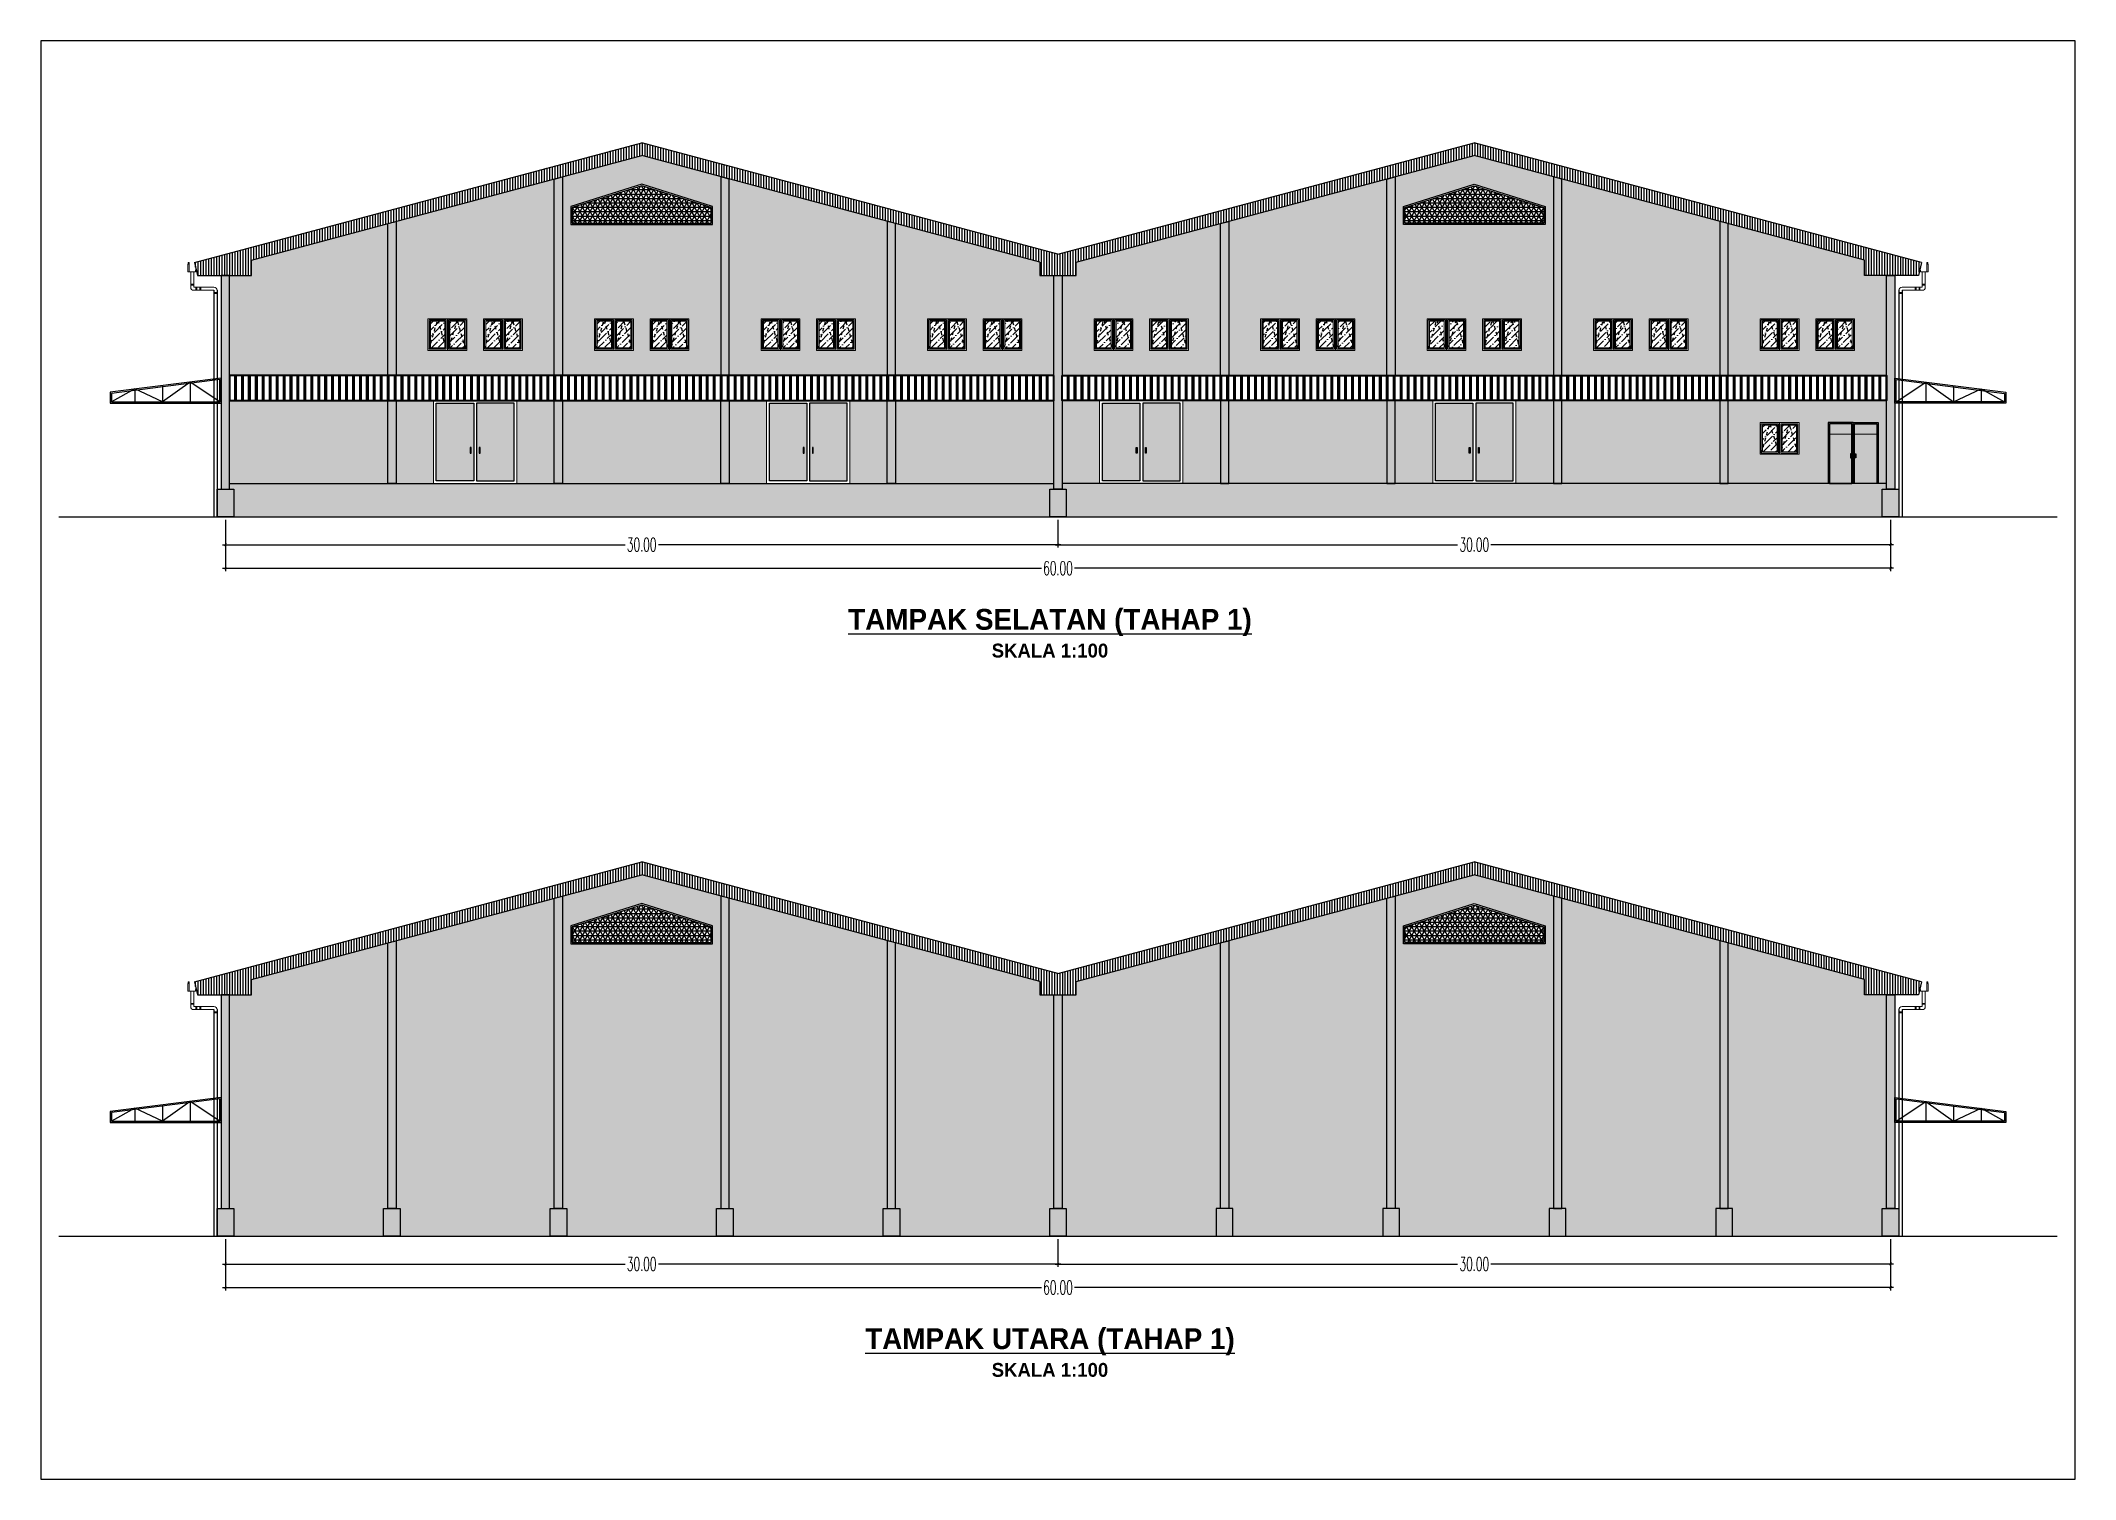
# Model space of a CAD drawing. Header units: millimetres. Extents: x 2175 to 3376, y 1504 to 1740.
# Drawn here: x 2897.4 to 2970.7, y 1629.3 to 1681.2 of the extents above; entities that cross this region are included whole.
import ezdxf

# ---------------------------------------------------------------- set-up
doc = ezdxf.new("R2010")
doc.units = ezdxf.units.MM
doc.linetypes.add('HIDDEN', pattern=[0.375, 0.25, -0.125])
for name, color, linetype in [('dinding baru', 142, 'Continuous'), ('GR', 7, 'Continuous'), ('HELP', 251, 'Continuous'), ('KOP TEKS', 1, 'Continuous'), ('SUNGAI', 150, 'Continuous'), ('TEXT', 7, 'Continuous'), ('TUL', 2, 'Continuous')]:
    doc.layers.add(name, color=color, linetype=linetype)
doc.layers.add('HAT', color=8, linetype='Continuous', lineweight=9)
doc.layers.add('kusen', color=2, linetype='Continuous', lineweight=5)
doc.styles.add('-DIM2', font='simplex.shx', dxfattribs={"width": 0.55})
doc.styles.get("Standard").update_dxf_attribs({"font": 'arial.ttf'})
doc.dimstyles.new('DIMENSI MUSHOLLAH', dxfattribs={"dimtxt": 0.5, "dimasz": 0.1, "dimexe": 0.1, "dimexo": 0.1, "dimgap": 0.05, "dimtad": 0, "dimtih": 1, "dimtoh": 1, "dimzin": 0, "dimdsep": 46, "dimtxsty": '-DIM2', "dimblk": 'ARCHTICK', "dimcen": 0.3, "dimdle": 0.1, "dimclrd": 1, "dimclre": 1, "dimclrt": 2, "dimadec": 0, "dimazin": 0, "dimtfac": 1, "dimtix": 1, "dimtofl": 0, "dimtmove": 0, "dimatfit": 3, "dimldrblk": 'ARCHTICK', "dimfxl": 1, "dimtolj": 1, "dimtzin": 0, "dimarcsym": 0})
pattern_1 = [(90, (-1464.32304, 1723.10575), (-0.25, 2e-17), []), (90, (-1464.3543, 1723.10575), (-0.25, 2e-17), []), (90, (-1464.38554, 1723.10575), (-0.25, 2e-17), [])]
pattern_2 = [(0, (-9659.09183, 2285.24623), (0, 0.15875), []), (60, (-9659.09183, 2285.24623), (-0.1374815329, 0.079375), []), (120, (-9659.09183, 2285.24623), (-0.1374815329, -0.079375), [])]
pattern_3 = [(45, (-9638.15, 2284.88308), (0.0841899011, 0.3086963042), [0.396875, -0.079375, 0, -0.079375])]
pattern_4 = [(45, (-9626.15, 2284.88308), (0.0841899011, 0.3086963042), [0.396875, -0.079375, 0, -0.079375])]
pattern_5 = [(45, (-9620.15, 2284.88308), (0.0841899011, 0.3086963042), [0.396875, -0.079375, 0, -0.079375])]
pattern_6 = [(45, (-9632.15, 2284.88308), (0.0841899011, 0.3086963042), [0.396875, -0.079375, 0, -0.079375])]
pattern_7 = [(45, (-9632.15, 2281.14308), (0.0841899011, 0.3086963042), [0.396875, -0.079375, 0, -0.079375])]
pattern_8 = [(0, (-9659.09183, 2259.32861), (0, 0.15875), []), (60, (-9659.09183, 2259.32861), (-0.1374815329, 0.079375), []), (120, (-9659.09183, 2259.32861), (-0.1374815329, -0.079375), [])]

msp = doc.modelspace()

# ---------------------------------------------------------------- texts
at = {"char_height": 2.5, "width": 24.33741, "attachment_point": 1}
for s, insert in [('\\pxsm1,qc;{\\fBritannic Bold|b0|i0|c0|p34;\\H0.3x;\\LTAMPAK SELATAN (TAHAP 1)\\H0.66667x;\\P\\lSKALA 1:100}', (2921.568, 1660.697)), ('\\pxsm1,qc;{\\fBritannic Bold|b0|i0|c0|p34;\\H0.3x;\\LTAMPAK UTARA (TAHAP 1)\\H0.66667x;\\P\\lSKALA 1:100}', (2921.568, 1634.779))]:
    msp.add_mtext(s, dxfattribs=dict(at, insert=insert))

# ---------------------------------------------------------------- blocks, each defined once
blk = doc.blocks.new('_ArchTick')
at = {"color": 0, "linetype": 'ByBlock', "const_width": 0.15}
blk.add_lwpolyline([(-0.5, -0.5), (0.5, 0.5)], dxfattribs=at)
blk = doc.blocks.new('*D908')
at = {"layer": 'Defpoints', "color": 0, "transparency": 16777216}
for p in [(2904.026, 1664.012), (2934.026, 1664.012), (2934.026, 1663.012)]:
    blk.add_point(p, dxfattribs=at)
at = {"layer": 'dinding baru', "color": 1, "linetype": 'Continuous', "lineweight": -2, "transparency": 16777216}
for p, q in [((2904.026, 1663.912), (2904.026, 1662.912)), ((2934.026, 1663.912), (2934.026, 1662.912))]:
    blk.add_line(p, q, dxfattribs=at)
at = {"layer": 'dinding baru', "color": 1, "lineweight": -2, "transparency": 16777216}
for p, q in [((2903.926, 1663.012), (2918.426, 1663.012)), ((2934.126, 1663.012), (2919.626, 1663.012))]:
    blk.add_line(p, q, dxfattribs=at)
at = {"layer": 'dinding baru', "color": 1, "lineweight": -2, "transparency": 16777216, "xscale": 0.1, "yscale": 0.1, "zscale": 0.1, "rotation": 180}
blk.add_blockref('_ArchTick', (2904.026, 1663.012), dxfattribs=at)
at = {"layer": 'dinding baru', "color": 1, "lineweight": -2, "transparency": 16777216, "xscale": 0.1, "yscale": 0.1, "zscale": 0.1}
blk.add_blockref('_ArchTick', (2934.026, 1663.012), dxfattribs=at)
at = {"layer": 'dinding baru', "color": 2, "lineweight": 0, "transparency": 16777216, "insert": (2919.026, 1663.012), "char_height": 0.5, "attachment_point": 5, "style": '-DIM2'}
blk.add_mtext('\\A1;30.00', dxfattribs=at)
blk = doc.blocks.new('*D909')
at = {"layer": 'Defpoints', "color": 0, "transparency": 16777216}
for p in [(2934.026, 1664.012), (2964.026, 1664.012), (2934.026, 1663.012)]:
    blk.add_point(p, dxfattribs=at)
at = {"layer": 'dinding baru', "color": 1, "linetype": 'Continuous', "lineweight": -2, "transparency": 16777216}
for p, q in [((2934.026, 1663.912), (2934.026, 1662.912)), ((2964.026, 1663.912), (2964.026, 1662.912))]:
    blk.add_line(p, q, dxfattribs=at)
at = {"layer": 'dinding baru', "color": 1, "lineweight": -2, "transparency": 16777216}
for p, q in [((2933.926, 1663.012), (2948.426, 1663.012)), ((2964.126, 1663.012), (2949.626, 1663.012))]:
    blk.add_line(p, q, dxfattribs=at)
at = {"layer": 'dinding baru', "color": 1, "lineweight": -2, "transparency": 16777216, "xscale": 0.1, "yscale": 0.1, "zscale": 0.1, "rotation": 180}
blk.add_blockref('_ArchTick', (2934.026, 1663.012), dxfattribs=at)
at = {"layer": 'dinding baru', "color": 1, "lineweight": -2, "transparency": 16777216, "xscale": 0.1, "yscale": 0.1, "zscale": 0.1}
blk.add_blockref('_ArchTick', (2964.026, 1663.012), dxfattribs=at)
at = {"layer": 'dinding baru', "color": 2, "lineweight": 0, "transparency": 16777216, "insert": (2949.026, 1663.012), "char_height": 0.5, "attachment_point": 5, "style": '-DIM2'}
blk.add_mtext('\\A1;30.00', dxfattribs=at)
blk = doc.blocks.new('*D910')
at = {"layer": 'Defpoints', "color": 0, "transparency": 16777216}
for p in [(2904.026, 1663.012), (2964.026, 1663.012), (2964.026, 1662.162)]:
    blk.add_point(p, dxfattribs=at)
at = {"layer": 'dinding baru', "color": 1, "linetype": 'Continuous', "lineweight": -2, "transparency": 16777216}
for p, q in [((2904.026, 1662.912), (2904.026, 1662.062)), ((2964.026, 1662.912), (2964.026, 1662.062))]:
    blk.add_line(p, q, dxfattribs=at)
at = {"layer": 'dinding baru', "color": 1, "lineweight": -2, "transparency": 16777216}
for p, q in [((2903.926, 1662.162), (2933.426, 1662.162)), ((2964.126, 1662.162), (2934.626, 1662.162))]:
    blk.add_line(p, q, dxfattribs=at)
at = {"layer": 'dinding baru', "color": 1, "lineweight": -2, "transparency": 16777216, "xscale": 0.1, "yscale": 0.1, "zscale": 0.1, "rotation": 180}
blk.add_blockref('_ArchTick', (2904.026, 1662.162), dxfattribs=at)
at = {"layer": 'dinding baru', "color": 1, "lineweight": -2, "transparency": 16777216, "xscale": 0.1, "yscale": 0.1, "zscale": 0.1}
blk.add_blockref('_ArchTick', (2964.026, 1662.162), dxfattribs=at)
at = {"layer": 'dinding baru', "color": 2, "lineweight": 0, "transparency": 16777216, "insert": (2934.026, 1662.162), "char_height": 0.5, "attachment_point": 5, "style": '-DIM2'}
blk.add_mtext('\\A1;60.00', dxfattribs=at)
blk = doc.blocks.new('*D850')
at = {"layer": 'Defpoints', "color": 0, "transparency": 16777216}
for p in [(2904.026, 1638.094), (2934.026, 1638.094), (2934.026, 1637.094)]:
    blk.add_point(p, dxfattribs=at)
at = {"layer": 'dinding baru', "color": 1, "linetype": 'Continuous', "lineweight": -2, "transparency": 16777216}
for p, q in [((2904.026, 1637.994), (2904.026, 1636.994)), ((2934.026, 1637.994), (2934.026, 1636.994))]:
    blk.add_line(p, q, dxfattribs=at)
at = {"layer": 'dinding baru', "color": 1, "lineweight": -2, "transparency": 16777216}
for p, q in [((2903.926, 1637.094), (2918.426, 1637.094)), ((2934.126, 1637.094), (2919.626, 1637.094))]:
    blk.add_line(p, q, dxfattribs=at)
at = {"layer": 'dinding baru', "color": 1, "lineweight": -2, "transparency": 16777216, "xscale": 0.1, "yscale": 0.1, "zscale": 0.1, "rotation": 180}
blk.add_blockref('_ArchTick', (2904.026, 1637.094), dxfattribs=at)
at = {"layer": 'dinding baru', "color": 1, "lineweight": -2, "transparency": 16777216, "xscale": 0.1, "yscale": 0.1, "zscale": 0.1}
blk.add_blockref('_ArchTick', (2934.026, 1637.094), dxfattribs=at)
at = {"layer": 'dinding baru', "color": 2, "lineweight": 0, "transparency": 16777216, "insert": (2919.026, 1637.094), "char_height": 0.5, "attachment_point": 5, "style": '-DIM2'}
blk.add_mtext('\\A1;30.00', dxfattribs=at)
blk = doc.blocks.new('*D851')
at = {"layer": 'Defpoints', "color": 0, "transparency": 16777216}
for p in [(2934.026, 1638.094), (2964.026, 1638.094), (2934.026, 1637.094)]:
    blk.add_point(p, dxfattribs=at)
at = {"layer": 'dinding baru', "color": 1, "linetype": 'Continuous', "lineweight": -2, "transparency": 16777216}
for p, q in [((2934.026, 1637.994), (2934.026, 1636.994)), ((2964.026, 1637.994), (2964.026, 1636.994))]:
    blk.add_line(p, q, dxfattribs=at)
at = {"layer": 'dinding baru', "color": 1, "lineweight": -2, "transparency": 16777216}
for p, q in [((2933.926, 1637.094), (2948.426, 1637.094)), ((2964.126, 1637.094), (2949.626, 1637.094))]:
    blk.add_line(p, q, dxfattribs=at)
at = {"layer": 'dinding baru', "color": 1, "lineweight": -2, "transparency": 16777216, "xscale": 0.1, "yscale": 0.1, "zscale": 0.1, "rotation": 180}
blk.add_blockref('_ArchTick', (2934.026, 1637.094), dxfattribs=at)
at = {"layer": 'dinding baru', "color": 1, "lineweight": -2, "transparency": 16777216, "xscale": 0.1, "yscale": 0.1, "zscale": 0.1}
blk.add_blockref('_ArchTick', (2964.026, 1637.094), dxfattribs=at)
at = {"layer": 'dinding baru', "color": 2, "lineweight": 0, "transparency": 16777216, "insert": (2949.026, 1637.094), "char_height": 0.5, "attachment_point": 5, "style": '-DIM2'}
blk.add_mtext('\\A1;30.00', dxfattribs=at)
blk = doc.blocks.new('*D852')
at = {"layer": 'Defpoints', "color": 0, "transparency": 16777216}
for p in [(2904.026, 1637.094), (2964.026, 1637.094), (2964.026, 1636.244)]:
    blk.add_point(p, dxfattribs=at)
at = {"layer": 'dinding baru', "color": 1, "linetype": 'Continuous', "lineweight": -2, "transparency": 16777216}
for p, q in [((2904.026, 1636.994), (2904.026, 1636.144)), ((2964.026, 1636.994), (2964.026, 1636.144))]:
    blk.add_line(p, q, dxfattribs=at)
at = {"layer": 'dinding baru', "color": 1, "lineweight": -2, "transparency": 16777216}
for p, q in [((2903.926, 1636.244), (2933.426, 1636.244)), ((2964.126, 1636.244), (2934.626, 1636.244))]:
    blk.add_line(p, q, dxfattribs=at)
at = {"layer": 'dinding baru', "color": 1, "lineweight": -2, "transparency": 16777216, "xscale": 0.1, "yscale": 0.1, "zscale": 0.1, "rotation": 180}
blk.add_blockref('_ArchTick', (2904.026, 1636.244), dxfattribs=at)
at = {"layer": 'dinding baru', "color": 1, "lineweight": -2, "transparency": 16777216, "xscale": 0.1, "yscale": 0.1, "zscale": 0.1}
blk.add_blockref('_ArchTick', (2964.026, 1636.244), dxfattribs=at)
at = {"layer": 'dinding baru', "color": 2, "lineweight": 0, "transparency": 16777216, "insert": (2934.026, 1636.244), "char_height": 0.5, "attachment_point": 5, "style": '-DIM2'}
blk.add_mtext('\\A1;60.00', dxfattribs=at)

# ---------------------------------------------------------------- dimensions: what is measured, and where the dimension line sits
at = {"layer": 'dinding baru', "lineweight": 0}
for base, p1, p2, picture, middle in [((2934.026, 1663.012), (2904.026, 1664.012), (2934.026, 1664.012), '*D908', (2919.026, 1663.012)), ((2964.026, 1662.162), (2904.026, 1663.012), (2964.026, 1663.012), '*D910', (2934.026, 1662.162)), ((2934.026, 1637.094), (2904.026, 1638.094), (2934.026, 1638.094), '*D850', (2919.026, 1637.094)), ((2964.026, 1636.244), (2904.026, 1637.094), (2964.026, 1637.094), '*D852', (2934.026, 1636.244))]:
    dim = msp.add_linear_dim(base=base, p1=p1, p2=p2, dimstyle='DIMENSI MUSHOLLAH', dxfattribs=at)
    dim.commit()
    dim.dimension.update_dxf_attribs({"geometry": picture, "text_midpoint": middle})
for base, p1, p2, picture, middle in [((2934.026, 1663.012), (2964.026, 1664.012), (2934.026, 1664.012), '*D909', (2949.026, 1663.012)), ((2934.026, 1637.094), (2964.026, 1638.094), (2934.026, 1638.094), '*D851', (2949.026, 1637.094))]:
    dim = msp.add_linear_dim(base=base, p1=p1, p2=p2, angle=180, dimstyle='DIMENSI MUSHOLLAH', dxfattribs=at)
    dim.commit()
    dim.dimension.update_dxf_attribs({"geometry": picture, "text_midpoint": middle})

# ---------------------------------------------------------------- hatches: boundary and pattern name
at = {"layer": 'GR', "true_color": 0x008eb3}
h = msp.add_hatch(color=142, dxfattribs=at)
h.dxf.hatch_style = 1
h.paths.add_polyline_path([(2909.876, 1674.58), (2910.176, 1674.66), (2910.176, 1669.112), (2909.876, 1669.112)])
h.paths.add_polyline_path([(2909.876, 1668.212), (2910.176, 1668.212), (2910.176, 1665.212), (2909.876, 1665.212)])
h.paths.add_polyline_path([(2915.876, 1676.187), (2916.176, 1676.268), (2916.176, 1669.112), (2915.876, 1669.112)])
h.paths.add_polyline_path([(2915.876, 1668.212), (2916.176, 1668.212), (2916.176, 1665.212), (2915.876, 1665.212)])
h.paths.add_polyline_path([(2922.176, 1676.187), (2921.876, 1676.268), (2921.876, 1669.112), (2922.176, 1669.112)])
h.paths.add_polyline_path([(2921.876, 1668.212), (2922.176, 1668.212), (2922.176, 1665.212), (2921.876, 1665.212)])
h.paths.add_polyline_path([(2928.176, 1674.58), (2927.876, 1674.66), (2927.876, 1669.112), (2928.176, 1669.112)])
h.paths.add_polyline_path([(2927.876, 1668.212), (2928.176, 1668.212), (2928.176, 1665.212), (2927.876, 1665.212)])
h = msp.add_hatch(color=142, dxfattribs=at)
h.dxf.hatch_style = 1
h.paths.add_polyline_path([(2958.176, 1674.58), (2957.876, 1674.66), (2957.876, 1669.112), (2958.176, 1669.112)])
h.paths.add_polyline_path([(2958.176, 1668.212), (2957.876, 1668.212), (2957.876, 1665.212), (2958.176, 1665.212)])
h.paths.add_polyline_path([(2952.176, 1676.187), (2951.876, 1676.268), (2951.876, 1669.112), (2952.176, 1669.112)])
h.paths.add_polyline_path([(2952.176, 1668.212), (2951.876, 1668.212), (2951.876, 1665.212), (2952.176, 1665.212)])
h.paths.add_polyline_path([(2945.876, 1676.187), (2946.176, 1676.268), (2946.176, 1669.112), (2945.876, 1669.112)])
h.paths.add_polyline_path([(2946.176, 1668.212), (2945.876, 1668.212), (2945.876, 1665.212), (2946.176, 1665.212)])
h.paths.add_polyline_path([(2939.876, 1674.58), (2940.176, 1674.66), (2940.176, 1669.112), (2939.876, 1669.112)])
h.paths.add_polyline_path([(2940.176, 1668.212), (2939.876, 1668.212), (2939.876, 1665.212), (2940.176, 1665.212)])
h = msp.add_hatch(color=142, dxfattribs=at)
h.dxf.hatch_style = 1
h.paths.add_polyline_path([(2904.176, 1672.712), (2903.876, 1672.712), (2903.876, 1665.012), (2904.176, 1665.012)])
h = msp.add_hatch(color=142, dxfattribs=at)
h.dxf.hatch_style = 1
h.paths.add_polyline_path([(2933.876, 1672.712), (2934.176, 1672.712), (2934.176, 1665.012), (2933.876, 1665.012)])
h = msp.add_hatch(color=142, dxfattribs=at)
h.dxf.hatch_style = 1
h.paths.add_polyline_path([(2963.876, 1672.712), (2964.176, 1672.712), (2964.176, 1665.012), (2963.876, 1665.012)])
h = msp.add_hatch(color=142, dxfattribs=at)
h.dxf.hatch_style = 1
h.paths.add_polyline_path([(2909.876, 1648.662), (2910.176, 1648.742), (2910.176, 1639.094), (2909.876, 1639.094)])
h.paths.add_polyline_path([(2915.876, 1650.27), (2916.176, 1650.35), (2916.176, 1639.094), (2915.876, 1639.094)])
h.paths.add_polyline_path([(2922.176, 1650.27), (2921.876, 1650.35), (2921.876, 1639.094), (2922.176, 1639.094)])
h.paths.add_polyline_path([(2928.176, 1648.662), (2927.876, 1648.742), (2927.876, 1639.094), (2928.176, 1639.094)])
h = msp.add_hatch(color=142, dxfattribs=at)
h.dxf.hatch_style = 1
h.paths.add_polyline_path([(2958.176, 1648.662), (2957.876, 1648.742), (2957.876, 1639.094), (2958.176, 1639.094)])
h.paths.add_polyline_path([(2952.176, 1650.27), (2951.876, 1650.35), (2951.876, 1639.094), (2952.176, 1639.094)])
h.paths.add_polyline_path([(2945.876, 1650.27), (2946.176, 1650.35), (2946.176, 1639.094), (2945.876, 1639.094)])
h.paths.add_polyline_path([(2939.876, 1648.662), (2940.176, 1648.742), (2940.176, 1639.094), (2939.876, 1639.094)])
h = msp.add_hatch(color=142, dxfattribs=at)
h.dxf.hatch_style = 1
h.paths.add_polyline_path([(2904.176, 1646.794), (2903.876, 1646.794), (2903.876, 1639.094), (2904.176, 1639.094)])
h = msp.add_hatch(color=142, dxfattribs=at)
h.dxf.hatch_style = 1
h.paths.add_polyline_path([(2933.876, 1646.794), (2934.176, 1646.794), (2934.176, 1639.094), (2933.876, 1639.094)])
h = msp.add_hatch(color=142, dxfattribs=at)
h.dxf.hatch_style = 1
h.paths.add_polyline_path([(2963.876, 1646.794), (2964.176, 1646.794), (2964.176, 1639.094), (2963.876, 1639.094)])
at = {"layer": 'HAT', "linetype": 'Continuous'}
h = msp.add_hatch(dxfattribs=at)
h.set_pattern_fill('ANSI36', color=256, scale=0.05)
h.set_pattern_definition(pattern_3)
h.paths.add_polyline_path([(2911.416, 1671.062), (2911.936, 1671.062), (2911.936, 1670.102), (2911.416, 1670.102)])
h = msp.add_hatch(dxfattribs=at)
h.set_pattern_fill('ANSI36', color=256, scale=0.05)
h.set_pattern_definition(pattern_3)
h.paths.add_polyline_path([(2912.636, 1671.062), (2912.116, 1671.062), (2912.116, 1670.102), (2912.636, 1670.102)])
h = msp.add_hatch(dxfattribs=at)
h.set_pattern_fill('ANSI36', color=256, scale=0.05)
h.set_pattern_definition(pattern_3)
h.paths.add_polyline_path([(2913.416, 1671.062), (2913.936, 1671.062), (2913.936, 1670.102), (2913.416, 1670.102)])
h = msp.add_hatch(dxfattribs=at)
h.set_pattern_fill('ANSI36', color=256, scale=0.05)
h.set_pattern_definition(pattern_3)
h.paths.add_polyline_path([(2914.636, 1671.062), (2914.116, 1671.062), (2914.116, 1670.102), (2914.636, 1670.102)])
h = msp.add_hatch(dxfattribs=at)
h.set_pattern_fill('ANSI36', color=256, scale=0.05)
h.set_pattern_definition(pattern_6)
h.paths.add_polyline_path([(2917.416, 1671.062), (2917.936, 1671.062), (2917.936, 1670.102), (2917.416, 1670.102)])
h = msp.add_hatch(dxfattribs=at)
h.set_pattern_fill('ANSI36', color=256, scale=0.05)
h.set_pattern_definition(pattern_6)
h.paths.add_polyline_path([(2918.636, 1671.062), (2918.116, 1671.062), (2918.116, 1670.102), (2918.636, 1670.102)])
h = msp.add_hatch(dxfattribs=at)
h.set_pattern_fill('ANSI36', color=256, scale=0.05)
h.set_pattern_definition(pattern_6)
h.paths.add_polyline_path([(2919.416, 1671.062), (2919.936, 1671.062), (2919.936, 1670.102), (2919.416, 1670.102)])
h = msp.add_hatch(dxfattribs=at)
h.set_pattern_fill('ANSI36', color=256, scale=0.05)
h.set_pattern_definition(pattern_6)
h.paths.add_polyline_path([(2920.636, 1671.062), (2920.116, 1671.062), (2920.116, 1670.102), (2920.636, 1670.102)])
h = msp.add_hatch(dxfattribs=at)
h.set_pattern_fill('ANSI36', color=256, scale=0.05)
h.set_pattern_definition(pattern_4)
h.paths.add_polyline_path([(2923.416, 1671.062), (2923.936, 1671.062), (2923.936, 1670.102), (2923.416, 1670.102)])
h = msp.add_hatch(dxfattribs=at)
h.set_pattern_fill('ANSI36', color=256, scale=0.05)
h.set_pattern_definition(pattern_4)
h.paths.add_polyline_path([(2924.636, 1671.062), (2924.116, 1671.062), (2924.116, 1670.102), (2924.636, 1670.102)])
h = msp.add_hatch(dxfattribs=at)
h.set_pattern_fill('ANSI36', color=256, scale=0.05)
h.set_pattern_definition(pattern_4)
h.paths.add_polyline_path([(2925.416, 1671.062), (2925.936, 1671.062), (2925.936, 1670.102), (2925.416, 1670.102)])
h = msp.add_hatch(dxfattribs=at)
h.set_pattern_fill('ANSI36', color=256, scale=0.05)
h.set_pattern_definition(pattern_4)
h.paths.add_polyline_path([(2926.636, 1671.062), (2926.116, 1671.062), (2926.116, 1670.102), (2926.636, 1670.102)])
h = msp.add_hatch(dxfattribs=at)
h.set_pattern_fill('ANSI36', color=256, scale=0.05)
h.set_pattern_definition(pattern_5)
h.paths.add_polyline_path([(2929.416, 1671.062), (2929.936, 1671.062), (2929.936, 1670.102), (2929.416, 1670.102)])
h = msp.add_hatch(dxfattribs=at)
h.set_pattern_fill('ANSI36', color=256, scale=0.05)
h.set_pattern_definition(pattern_5)
h.paths.add_polyline_path([(2930.636, 1671.062), (2930.116, 1671.062), (2930.116, 1670.102), (2930.636, 1670.102)])
h = msp.add_hatch(dxfattribs=at)
h.set_pattern_fill('ANSI36', color=256, scale=0.05)
h.set_pattern_definition(pattern_5)
h.paths.add_polyline_path([(2931.416, 1671.062), (2931.936, 1671.062), (2931.936, 1670.102), (2931.416, 1670.102)])
h = msp.add_hatch(dxfattribs=at)
h.set_pattern_fill('ANSI36', color=256, scale=0.05)
h.set_pattern_definition(pattern_5)
h.paths.add_polyline_path([(2932.636, 1671.062), (2932.116, 1671.062), (2932.116, 1670.102), (2932.636, 1670.102)])
h = msp.add_hatch(dxfattribs=at)
h.set_pattern_fill('ANSI36', color=256, scale=0.05)
h.set_pattern_definition(pattern_5)
h.paths.add_polyline_path([(2935.416, 1671.062), (2935.936, 1671.062), (2935.936, 1670.102), (2935.416, 1670.102)])
h = msp.add_hatch(dxfattribs=at)
h.set_pattern_fill('ANSI36', color=256, scale=0.05)
h.set_pattern_definition(pattern_5)
h.paths.add_polyline_path([(2936.636, 1671.062), (2936.116, 1671.062), (2936.116, 1670.102), (2936.636, 1670.102)])
h = msp.add_hatch(dxfattribs=at)
h.set_pattern_fill('ANSI36', color=256, scale=0.05)
h.set_pattern_definition(pattern_5)
h.paths.add_polyline_path([(2937.416, 1671.062), (2937.936, 1671.062), (2937.936, 1670.102), (2937.416, 1670.102)])
h = msp.add_hatch(dxfattribs=at)
h.set_pattern_fill('ANSI36', color=256, scale=0.05)
h.set_pattern_definition(pattern_5)
h.paths.add_polyline_path([(2938.636, 1671.062), (2938.116, 1671.062), (2938.116, 1670.102), (2938.636, 1670.102)])
h = msp.add_hatch(dxfattribs=at)
h.set_pattern_fill('ANSI36', color=256, scale=0.05)
h.set_pattern_definition(pattern_4)
h.paths.add_polyline_path([(2941.416, 1671.062), (2941.936, 1671.062), (2941.936, 1670.102), (2941.416, 1670.102)])
h = msp.add_hatch(dxfattribs=at)
h.set_pattern_fill('ANSI36', color=256, scale=0.05)
h.set_pattern_definition(pattern_4)
h.paths.add_polyline_path([(2942.636, 1671.062), (2942.116, 1671.062), (2942.116, 1670.102), (2942.636, 1670.102)])
h = msp.add_hatch(dxfattribs=at)
h.set_pattern_fill('ANSI36', color=256, scale=0.05)
h.set_pattern_definition(pattern_4)
h.paths.add_polyline_path([(2943.416, 1671.062), (2943.936, 1671.062), (2943.936, 1670.102), (2943.416, 1670.102)])
h = msp.add_hatch(dxfattribs=at)
h.set_pattern_fill('ANSI36', color=256, scale=0.05)
h.set_pattern_definition(pattern_4)
h.paths.add_polyline_path([(2944.636, 1671.062), (2944.116, 1671.062), (2944.116, 1670.102), (2944.636, 1670.102)])
h = msp.add_hatch(dxfattribs=at)
h.set_pattern_fill('ANSI36', color=256, scale=0.05)
h.set_pattern_definition(pattern_6)
h.paths.add_polyline_path([(2947.416, 1671.062), (2947.936, 1671.062), (2947.936, 1670.102), (2947.416, 1670.102)])
h = msp.add_hatch(dxfattribs=at)
h.set_pattern_fill('ANSI36', color=256, scale=0.05)
h.set_pattern_definition(pattern_6)
h.paths.add_polyline_path([(2948.636, 1671.062), (2948.116, 1671.062), (2948.116, 1670.102), (2948.636, 1670.102)])
h = msp.add_hatch(dxfattribs=at)
h.set_pattern_fill('ANSI36', color=256, scale=0.05)
h.set_pattern_definition(pattern_6)
h.paths.add_polyline_path([(2949.416, 1671.062), (2949.936, 1671.062), (2949.936, 1670.102), (2949.416, 1670.102)])
h = msp.add_hatch(dxfattribs=at)
h.set_pattern_fill('ANSI36', color=256, scale=0.05)
h.set_pattern_definition(pattern_6)
h.paths.add_polyline_path([(2950.636, 1671.062), (2950.116, 1671.062), (2950.116, 1670.102), (2950.636, 1670.102)])
h = msp.add_hatch(dxfattribs=at)
h.set_pattern_fill('ANSI36', color=256, scale=0.05)
h.set_pattern_definition(pattern_3)
h.paths.add_polyline_path([(2953.416, 1671.062), (2953.936, 1671.062), (2953.936, 1670.102), (2953.416, 1670.102)])
h = msp.add_hatch(dxfattribs=at)
h.set_pattern_fill('ANSI36', color=256, scale=0.05)
h.set_pattern_definition(pattern_3)
h.paths.add_polyline_path([(2954.636, 1671.062), (2954.116, 1671.062), (2954.116, 1670.102), (2954.636, 1670.102)])
h = msp.add_hatch(dxfattribs=at)
h.set_pattern_fill('ANSI36', color=256, scale=0.05)
h.set_pattern_definition(pattern_3)
h.paths.add_polyline_path([(2955.416, 1671.062), (2955.936, 1671.062), (2955.936, 1670.102), (2955.416, 1670.102)])
h = msp.add_hatch(dxfattribs=at)
h.set_pattern_fill('ANSI36', color=256, scale=0.05)
h.set_pattern_definition(pattern_3)
h.paths.add_polyline_path([(2956.636, 1671.062), (2956.116, 1671.062), (2956.116, 1670.102), (2956.636, 1670.102)])
h = msp.add_hatch(dxfattribs=at)
h.set_pattern_fill('ANSI36', color=256, scale=0.05)
h.set_pattern_definition(pattern_6)
h.paths.add_polyline_path([(2959.416, 1671.062), (2959.936, 1671.062), (2959.936, 1670.102), (2959.416, 1670.102)])
h = msp.add_hatch(dxfattribs=at)
h.set_pattern_fill('ANSI36', color=256, scale=0.05)
h.set_pattern_definition(pattern_6)
h.paths.add_polyline_path([(2960.636, 1671.062), (2960.116, 1671.062), (2960.116, 1670.102), (2960.636, 1670.102)])
h = msp.add_hatch(dxfattribs=at)
h.set_pattern_fill('ANSI36', color=256, scale=0.05)
h.set_pattern_definition(pattern_6)
h.paths.add_polyline_path([(2961.416, 1671.062), (2961.936, 1671.062), (2961.936, 1670.102), (2961.416, 1670.102)])
h = msp.add_hatch(dxfattribs=at)
h.set_pattern_fill('ANSI36', color=256, scale=0.05)
h.set_pattern_definition(pattern_6)
h.paths.add_polyline_path([(2962.636, 1671.062), (2962.116, 1671.062), (2962.116, 1670.102), (2962.636, 1670.102)])
h = msp.add_hatch(dxfattribs=at)
h.set_pattern_fill('ANSI36', color=256, scale=0.05)
h.set_pattern_definition(pattern_7)
h.paths.add_polyline_path([(2959.416, 1667.322), (2959.936, 1667.322), (2959.936, 1666.362), (2959.416, 1666.362)])
h = msp.add_hatch(dxfattribs=at)
h.set_pattern_fill('ANSI36', color=256, scale=0.05)
h.set_pattern_definition(pattern_7)
h.paths.add_polyline_path([(2960.636, 1667.322), (2960.116, 1667.322), (2960.116, 1666.362), (2960.636, 1666.362)])
at = {"layer": 'HELP', "true_color": 0x9096a4}
h = msp.add_hatch(dxfattribs=at)
h.set_pattern_fill('LINE', color=253, scale=0.03, angle=90)
h.set_pattern_definition([(90, (-9399.44193, 2442.49918), (-0.09525, 6e-18), [])])
h.paths.add_polyline_path([(2902.91, 1673.179), (2903.026, 1672.712), (2904.971, 1672.712), (2904.971, 1673.265), (2919.026, 1677.031), (2933.376, 1673.186), (2933.376, 1672.712), (2934.676, 1672.712), (2934.676, 1673.186), (2949.026, 1677.031), (2963.081, 1673.265), (2963.081, 1672.712), (2965.026, 1672.712), (2965.143, 1673.179), (2949.026, 1677.497), (2934.026, 1673.478), (2919.026, 1677.497)])
at = {"layer": 'HELP', "true_color": 0xb6b7b4}
h = msp.add_hatch(color=253, dxfattribs=at)
h.dxf.hatch_style = 1
h.paths.add_polyline_path([(2909.876, 1674.58), (2904.971, 1673.265), (2904.971, 1672.712), (2904.176, 1672.712), (2904.176, 1669.112), (2909.876, 1669.112)])
h.paths.add_polyline_path([(2910.176, 1674.66), (2910.176, 1669.112), (2915.876, 1669.112), (2915.876, 1676.187)])
h.paths.add_polyline_path([(2914.026, 1671.152), (2914.726, 1671.152), (2914.726, 1670.012), (2914.026, 1670.012), (2913.326, 1670.012), (2913.326, 1671.152)], flags=16)
h.paths.add_polyline_path([(2913.366, 1671.112), (2913.986, 1671.112), (2913.986, 1670.052), (2913.366, 1670.052)], flags=0)
h.paths.add_polyline_path([(2913.676, 1671.112), (2913.688, 1671.072), (2913.946, 1671.072), (2913.946, 1670.189), (2913.974, 1670.092), (2913.378, 1670.092), (2913.406, 1670.189), (2913.406, 1671.072), (2913.664, 1671.072)], flags=0)
h.paths.add_polyline_path([(2913.416, 1671.062), (2913.936, 1671.062), (2913.936, 1670.102), (2913.416, 1670.102)], flags=0)
h.paths.add_polyline_path([(2912.726, 1671.152), (2912.726, 1670.012), (2912.026, 1670.012), (2911.326, 1670.012), (2911.326, 1671.152), (2912.026, 1671.152)], flags=16)
h.paths.add_polyline_path([(2914.066, 1671.112), (2914.686, 1671.112), (2914.686, 1670.052), (2914.066, 1670.052)], flags=0)
h.paths.add_polyline_path([(2912.686, 1671.112), (2912.686, 1670.052), (2912.066, 1670.052), (2912.066, 1671.112)], flags=0)
h.paths.add_polyline_path([(2914.106, 1671.072), (2914.364, 1671.072), (2914.376, 1671.112), (2914.388, 1671.072), (2914.646, 1671.072), (2914.646, 1670.189), (2914.674, 1670.092), (2914.078, 1670.092), (2914.106, 1670.189)], flags=0)
h.paths.add_polyline_path([(2912.646, 1671.072), (2912.646, 1670.189), (2912.674, 1670.092), (2912.078, 1670.092), (2912.106, 1670.189), (2912.106, 1671.072), (2912.364, 1671.072), (2912.376, 1671.112), (2912.388, 1671.072)], flags=0)
h.paths.add_polyline_path([(2914.116, 1671.062), (2914.636, 1671.062), (2914.636, 1670.102), (2914.116, 1670.102)], flags=0)
h.paths.add_polyline_path([(2912.636, 1671.062), (2912.636, 1670.102), (2912.116, 1670.102), (2912.116, 1671.062)], flags=0)
h.paths.add_polyline_path([(2911.986, 1671.112), (2911.986, 1670.052), (2911.366, 1670.052), (2911.366, 1671.112)], flags=0)
h.paths.add_polyline_path([(2911.946, 1671.072), (2911.946, 1670.189), (2911.974, 1670.092), (2911.378, 1670.092), (2911.406, 1670.189), (2911.406, 1671.072), (2911.664, 1671.072), (2911.676, 1671.112), (2911.688, 1671.072)], flags=0)
h.paths.add_polyline_path([(2911.936, 1671.062), (2911.936, 1670.102), (2911.416, 1670.102), (2911.416, 1671.062)], flags=0)
h.paths.add_polyline_path([(2916.176, 1669.112), (2921.876, 1669.112), (2921.876, 1676.268), (2919.026, 1677.031), (2916.176, 1676.268)])
h.paths.add_polyline_path([(2916.476, 1674.551), (2916.476, 1675.192), (2919.026, 1675.996), (2921.576, 1675.192), (2921.576, 1674.551)], flags=16)
h.paths.add_polyline_path([(2916.526, 1674.601), (2916.526, 1675.156), (2919.026, 1675.944), (2921.526, 1675.156), (2921.526, 1674.601)], flags=0)
h.paths.add_polyline_path([(2918.026, 1671.152), (2918.726, 1671.152), (2918.726, 1670.012), (2918.026, 1670.012), (2917.326, 1670.012), (2917.326, 1671.152)], flags=16)
h.paths.add_polyline_path([(2917.986, 1671.112), (2917.986, 1670.052), (2917.366, 1670.052), (2917.366, 1671.112)], flags=0)
h.paths.add_polyline_path([(2917.676, 1671.112), (2917.688, 1671.072), (2917.946, 1671.072), (2917.946, 1670.189), (2917.974, 1670.092), (2917.378, 1670.092), (2917.406, 1670.189), (2917.406, 1671.072), (2917.664, 1671.072)], flags=0)
h.paths.add_polyline_path([(2918.066, 1671.112), (2918.686, 1671.112), (2918.686, 1670.052), (2918.066, 1670.052)], flags=0)
h.paths.add_polyline_path([(2917.936, 1671.062), (2917.936, 1670.102), (2917.416, 1670.102), (2917.416, 1671.062)], flags=0)
h.paths.add_polyline_path([(2918.106, 1671.072), (2918.364, 1671.072), (2918.376, 1671.112), (2918.388, 1671.072), (2918.646, 1671.072), (2918.646, 1670.189), (2918.674, 1670.092), (2918.078, 1670.092), (2918.106, 1670.189)], flags=0)
h.paths.add_polyline_path([(2918.116, 1671.062), (2918.636, 1671.062), (2918.636, 1670.102), (2918.116, 1670.102)], flags=0)
h.paths.add_polyline_path([(2919.326, 1671.152), (2920.026, 1671.152), (2920.726, 1671.152), (2920.726, 1670.012), (2920.026, 1670.012), (2919.326, 1670.012)], flags=16)
h.paths.add_polyline_path([(2919.366, 1671.112), (2919.986, 1671.112), (2919.986, 1670.052), (2919.366, 1670.052)], flags=0)
h.paths.add_polyline_path([(2919.406, 1671.072), (2919.664, 1671.072), (2919.676, 1671.112), (2919.688, 1671.072), (2919.946, 1671.072), (2919.946, 1670.189), (2919.974, 1670.092), (2919.378, 1670.092), (2919.406, 1670.189)], flags=0)
h.paths.add_polyline_path([(2919.416, 1671.062), (2919.936, 1671.062), (2919.936, 1670.102), (2919.416, 1670.102)], flags=0)
h.paths.add_polyline_path([(2920.066, 1671.112), (2920.686, 1671.112), (2920.686, 1670.052), (2920.066, 1670.052)], flags=0)
h.paths.add_polyline_path([(2920.106, 1671.072), (2920.364, 1671.072), (2920.376, 1671.112), (2920.388, 1671.072), (2920.646, 1671.072), (2920.646, 1670.189), (2920.674, 1670.092), (2920.078, 1670.092), (2920.106, 1670.189)], flags=0)
h.paths.add_polyline_path([(2920.116, 1671.062), (2920.636, 1671.062), (2920.636, 1670.102), (2920.116, 1670.102)], flags=0)
h.paths.add_polyline_path([(2922.176, 1676.187), (2922.176, 1669.112), (2927.876, 1669.112), (2927.876, 1674.66)])
h.paths.add_polyline_path([(2924.726, 1671.152), (2924.726, 1670.012), (2924.026, 1670.012), (2923.326, 1670.012), (2923.326, 1671.152), (2924.026, 1671.152)], flags=16)
h.paths.add_polyline_path([(2924.686, 1671.112), (2924.686, 1670.052), (2924.066, 1670.052), (2924.066, 1671.112)], flags=0)
h.paths.add_polyline_path([(2924.376, 1671.112), (2924.388, 1671.072), (2924.646, 1671.072), (2924.646, 1670.189), (2924.674, 1670.092), (2924.078, 1670.092), (2924.106, 1670.189), (2924.106, 1671.072), (2924.364, 1671.072)], flags=0)
h.paths.add_polyline_path([(2923.986, 1671.112), (2923.986, 1670.052), (2923.366, 1670.052), (2923.366, 1671.112)], flags=0)
h.paths.add_polyline_path([(2924.636, 1671.062), (2924.636, 1670.102), (2924.116, 1670.102), (2924.116, 1671.062)], flags=0)
h.paths.add_polyline_path([(2923.946, 1671.072), (2923.946, 1670.189), (2923.974, 1670.092), (2923.378, 1670.092), (2923.406, 1670.189), (2923.406, 1671.072), (2923.664, 1671.072), (2923.676, 1671.112), (2923.688, 1671.072)], flags=0)
h.paths.add_polyline_path([(2923.936, 1671.062), (2923.936, 1670.102), (2923.416, 1670.102), (2923.416, 1671.062)], flags=0)
h.paths.add_polyline_path([(2925.326, 1671.152), (2926.026, 1671.152), (2926.726, 1671.152), (2926.726, 1670.012), (2926.026, 1670.012), (2925.326, 1670.012)], flags=16)
h.paths.add_polyline_path([(2925.366, 1671.112), (2925.986, 1671.112), (2925.986, 1670.052), (2925.366, 1670.052)], flags=0)
h.paths.add_polyline_path([(2925.406, 1671.072), (2925.664, 1671.072), (2925.676, 1671.112), (2925.688, 1671.072), (2925.946, 1671.072), (2925.946, 1670.189), (2925.974, 1670.092), (2925.378, 1670.092), (2925.406, 1670.189)], flags=0)
h.paths.add_polyline_path([(2925.416, 1671.062), (2925.936, 1671.062), (2925.936, 1670.102), (2925.416, 1670.102)], flags=0)
h.paths.add_polyline_path([(2926.066, 1671.112), (2926.686, 1671.112), (2926.686, 1670.052), (2926.066, 1670.052)], flags=0)
h.paths.add_polyline_path([(2926.106, 1671.072), (2926.364, 1671.072), (2926.376, 1671.112), (2926.388, 1671.072), (2926.646, 1671.072), (2926.646, 1670.189), (2926.674, 1670.092), (2926.078, 1670.092), (2926.106, 1670.189)], flags=0)
h.paths.add_polyline_path([(2926.116, 1671.062), (2926.636, 1671.062), (2926.636, 1670.102), (2926.116, 1670.102)], flags=0)
h.paths.add_polyline_path([(2928.176, 1674.58), (2928.176, 1669.112), (2933.876, 1669.112), (2933.876, 1672.712), (2933.376, 1672.712), (2933.376, 1673.186)])
h.paths.add_polyline_path([(2930.026, 1671.152), (2930.726, 1671.152), (2930.726, 1670.012), (2930.026, 1670.012), (2929.326, 1670.012), (2929.326, 1671.152)], flags=16)
h.paths.add_polyline_path([(2929.986, 1671.112), (2929.986, 1670.052), (2929.366, 1670.052), (2929.366, 1671.112)], flags=0)
h.paths.add_polyline_path([(2929.676, 1671.112), (2929.688, 1671.072), (2929.946, 1671.072), (2929.946, 1670.189), (2929.974, 1670.092), (2929.378, 1670.092), (2929.406, 1670.189), (2929.406, 1671.072), (2929.664, 1671.072)], flags=0)
h.paths.add_polyline_path([(2929.936, 1671.062), (2929.936, 1670.102), (2929.416, 1670.102), (2929.416, 1671.062)], flags=0)
h.paths.add_polyline_path([(2930.066, 1671.112), (2930.686, 1671.112), (2930.686, 1670.052), (2930.066, 1670.052)], flags=0)
h.paths.add_polyline_path([(2930.106, 1671.072), (2930.364, 1671.072), (2930.376, 1671.112), (2930.388, 1671.072), (2930.646, 1671.072), (2930.646, 1670.189), (2930.674, 1670.092), (2930.078, 1670.092), (2930.106, 1670.189)], flags=0)
h.paths.add_polyline_path([(2930.116, 1671.062), (2930.636, 1671.062), (2930.636, 1670.102), (2930.116, 1670.102)], flags=0)
h.paths.add_polyline_path([(2931.326, 1671.152), (2932.026, 1671.152), (2932.726, 1671.152), (2932.726, 1670.012), (2932.026, 1670.012), (2931.326, 1670.012)], flags=16)
h.paths.add_polyline_path([(2931.366, 1671.112), (2931.986, 1671.112), (2931.986, 1670.052), (2931.366, 1670.052)], flags=0)
h.paths.add_polyline_path([(2931.406, 1671.072), (2931.664, 1671.072), (2931.676, 1671.112), (2931.688, 1671.072), (2931.946, 1671.072), (2931.946, 1670.189), (2931.974, 1670.092), (2931.378, 1670.092), (2931.406, 1670.189)], flags=0)
h.paths.add_polyline_path([(2931.416, 1671.062), (2931.936, 1671.062), (2931.936, 1670.102), (2931.416, 1670.102)], flags=0)
h.paths.add_polyline_path([(2932.066, 1671.112), (2932.686, 1671.112), (2932.686, 1670.052), (2932.066, 1670.052)], flags=0)
h.paths.add_polyline_path([(2932.106, 1671.072), (2932.364, 1671.072), (2932.376, 1671.112), (2932.388, 1671.072), (2932.646, 1671.072), (2932.646, 1670.189), (2932.674, 1670.092), (2932.078, 1670.092), (2932.106, 1670.189)], flags=0)
h.paths.add_polyline_path([(2932.116, 1671.062), (2932.636, 1671.062), (2932.636, 1670.102), (2932.116, 1670.102)], flags=0)
h.paths.add_polyline_path([(2904.176, 1668.212), (2904.176, 1665.212), (2909.876, 1665.212), (2909.876, 1668.212)])
h.paths.add_polyline_path([(2910.176, 1665.212), (2911.526, 1665.212), (2911.526, 1668.212), (2910.176, 1668.212)])
h.paths.add_polyline_path([(2914.526, 1665.212), (2915.876, 1665.212), (2915.876, 1668.212), (2914.526, 1668.212)])
h.paths.add_polyline_path([(2916.176, 1668.212), (2916.176, 1665.212), (2921.876, 1665.212), (2921.876, 1668.212)])
h.paths.add_polyline_path([(2923.526, 1668.212), (2922.176, 1668.212), (2922.176, 1665.212), (2923.526, 1665.212)])
h.paths.add_polyline_path([(2926.526, 1665.212), (2927.876, 1665.212), (2927.876, 1668.212), (2926.526, 1668.212)])
h.paths.add_polyline_path([(2928.176, 1668.212), (2928.176, 1665.212), (2933.876, 1665.212), (2933.876, 1668.212)])
h.paths.add_polyline_path([(2934.676, 1673.186), (2934.676, 1672.712), (2934.176, 1672.712), (2934.176, 1669.112), (2939.876, 1669.112), (2939.876, 1674.58)])
h.paths.add_polyline_path([(2938.026, 1671.152), (2938.726, 1671.152), (2938.726, 1670.012), (2938.026, 1670.012), (2937.326, 1670.012), (2937.326, 1671.152)], flags=16)
h.paths.add_polyline_path([(2937.986, 1671.112), (2937.986, 1670.052), (2937.366, 1670.052), (2937.366, 1671.112)], flags=0)
h.paths.add_polyline_path([(2937.676, 1671.112), (2937.688, 1671.072), (2937.946, 1671.072), (2937.946, 1670.189), (2937.974, 1670.092), (2937.378, 1670.092), (2937.406, 1670.189), (2937.406, 1671.072), (2937.664, 1671.072)], flags=0)
h.paths.add_polyline_path([(2938.066, 1671.112), (2938.686, 1671.112), (2938.686, 1670.052), (2938.066, 1670.052)], flags=0)
h.paths.add_polyline_path([(2937.936, 1671.062), (2937.936, 1670.102), (2937.416, 1670.102), (2937.416, 1671.062)], flags=0)
h.paths.add_polyline_path([(2938.106, 1671.072), (2938.364, 1671.072), (2938.376, 1671.112), (2938.388, 1671.072), (2938.646, 1671.072), (2938.646, 1670.189), (2938.674, 1670.092), (2938.078, 1670.092), (2938.106, 1670.189)], flags=0)
h.paths.add_polyline_path([(2938.116, 1671.062), (2938.636, 1671.062), (2938.636, 1670.102), (2938.116, 1670.102)], flags=0)
h.paths.add_polyline_path([(2936.726, 1671.152), (2936.726, 1670.012), (2936.026, 1670.012), (2935.326, 1670.012), (2935.326, 1671.152), (2936.026, 1671.152)], flags=16)
h.paths.add_polyline_path([(2936.686, 1671.112), (2936.686, 1670.052), (2936.066, 1670.052), (2936.066, 1671.112)], flags=0)
h.paths.add_polyline_path([(2936.646, 1671.072), (2936.646, 1670.189), (2936.674, 1670.092), (2936.078, 1670.092), (2936.106, 1670.189), (2936.106, 1671.072), (2936.364, 1671.072), (2936.376, 1671.112), (2936.388, 1671.072)], flags=0)
h.paths.add_polyline_path([(2936.636, 1671.062), (2936.636, 1670.102), (2936.116, 1670.102), (2936.116, 1671.062)], flags=0)
h.paths.add_polyline_path([(2935.986, 1671.112), (2935.986, 1670.052), (2935.366, 1670.052), (2935.366, 1671.112)], flags=0)
h.paths.add_polyline_path([(2935.946, 1671.072), (2935.946, 1670.189), (2935.974, 1670.092), (2935.378, 1670.092), (2935.406, 1670.189), (2935.406, 1671.072), (2935.664, 1671.072), (2935.676, 1671.112), (2935.688, 1671.072)], flags=0)
h.paths.add_polyline_path([(2935.936, 1671.062), (2935.936, 1670.102), (2935.416, 1670.102), (2935.416, 1671.062)], flags=0)
h.paths.add_polyline_path([(2940.176, 1674.66), (2940.176, 1669.112), (2945.876, 1669.112), (2945.876, 1676.187)])
h.paths.add_polyline_path([(2943.326, 1671.152), (2944.026, 1671.152), (2944.726, 1671.152), (2944.726, 1670.012), (2944.026, 1670.012), (2943.326, 1670.012)], flags=16)
h.paths.add_polyline_path([(2942.726, 1671.152), (2942.726, 1670.012), (2942.026, 1670.012), (2941.326, 1670.012), (2941.326, 1671.152), (2942.026, 1671.152)], flags=16)
h.paths.add_polyline_path([(2943.366, 1671.112), (2943.986, 1671.112), (2943.986, 1670.052), (2943.366, 1670.052)], flags=0)
h.paths.add_polyline_path([(2942.686, 1671.112), (2942.686, 1670.052), (2942.066, 1670.052), (2942.066, 1671.112)], flags=0)
h.paths.add_polyline_path([(2943.406, 1671.072), (2943.664, 1671.072), (2943.676, 1671.112), (2943.688, 1671.072), (2943.946, 1671.072), (2943.946, 1670.189), (2943.974, 1670.092), (2943.378, 1670.092), (2943.406, 1670.189)], flags=0)
h.paths.add_polyline_path([(2943.416, 1671.062), (2943.936, 1671.062), (2943.936, 1670.102), (2943.416, 1670.102)], flags=0)
h.paths.add_polyline_path([(2942.646, 1671.072), (2942.646, 1670.189), (2942.674, 1670.092), (2942.078, 1670.092), (2942.106, 1670.189), (2942.106, 1671.072), (2942.364, 1671.072), (2942.376, 1671.112), (2942.388, 1671.072)], flags=0)
h.paths.add_polyline_path([(2942.636, 1671.062), (2942.636, 1670.102), (2942.116, 1670.102), (2942.116, 1671.062)], flags=0)
h.paths.add_polyline_path([(2944.066, 1671.112), (2944.686, 1671.112), (2944.686, 1670.052), (2944.066, 1670.052)], flags=0)
h.paths.add_polyline_path([(2944.106, 1671.072), (2944.364, 1671.072), (2944.376, 1671.112), (2944.388, 1671.072), (2944.646, 1671.072), (2944.646, 1670.189), (2944.674, 1670.092), (2944.078, 1670.092), (2944.106, 1670.189)], flags=0)
h.paths.add_polyline_path([(2944.116, 1671.062), (2944.636, 1671.062), (2944.636, 1670.102), (2944.116, 1670.102)], flags=0)
h.paths.add_polyline_path([(2941.986, 1671.112), (2941.986, 1670.052), (2941.366, 1670.052), (2941.366, 1671.112)], flags=0)
h.paths.add_polyline_path([(2941.946, 1671.072), (2941.946, 1670.189), (2941.974, 1670.092), (2941.378, 1670.092), (2941.406, 1670.189), (2941.406, 1671.072), (2941.664, 1671.072), (2941.676, 1671.112), (2941.688, 1671.072)], flags=0)
h.paths.add_polyline_path([(2941.936, 1671.062), (2941.936, 1670.102), (2941.416, 1670.102), (2941.416, 1671.062)], flags=0)
h.paths.add_polyline_path([(2946.176, 1669.112), (2951.876, 1669.112), (2951.876, 1676.268), (2949.026, 1677.031), (2946.176, 1676.268)])
h.paths.add_polyline_path([(2946.476, 1674.551), (2946.476, 1675.192), (2949.026, 1675.996), (2951.576, 1675.192), (2951.576, 1674.551)], flags=16)
h.paths.add_polyline_path([(2946.526, 1674.601), (2946.526, 1675.156), (2949.026, 1675.944), (2951.526, 1675.156), (2951.526, 1674.601)], flags=0)
h.paths.add_polyline_path([(2948.026, 1671.152), (2948.726, 1671.152), (2948.726, 1670.012), (2948.026, 1670.012), (2947.326, 1670.012), (2947.326, 1671.152)], flags=16)
h.paths.add_polyline_path([(2947.986, 1671.112), (2947.986, 1670.052), (2947.366, 1670.052), (2947.366, 1671.112)], flags=0)
h.paths.add_polyline_path([(2947.676, 1671.112), (2947.688, 1671.072), (2947.946, 1671.072), (2947.946, 1670.189), (2947.974, 1670.092), (2947.378, 1670.092), (2947.406, 1670.189), (2947.406, 1671.072), (2947.664, 1671.072)], flags=0)
h.paths.add_polyline_path([(2947.936, 1671.062), (2947.936, 1670.102), (2947.416, 1670.102), (2947.416, 1671.062)], flags=0)
h.paths.add_polyline_path([(2948.066, 1671.112), (2948.686, 1671.112), (2948.686, 1670.052), (2948.066, 1670.052)], flags=0)
h.paths.add_polyline_path([(2948.106, 1671.072), (2948.364, 1671.072), (2948.376, 1671.112), (2948.388, 1671.072), (2948.646, 1671.072), (2948.646, 1670.189), (2948.674, 1670.092), (2948.078, 1670.092), (2948.106, 1670.189)], flags=0)
h.paths.add_polyline_path([(2948.116, 1671.062), (2948.636, 1671.062), (2948.636, 1670.102), (2948.116, 1670.102)], flags=0)
h.paths.add_polyline_path([(2949.326, 1671.152), (2950.026, 1671.152), (2950.726, 1671.152), (2950.726, 1670.012), (2950.026, 1670.012), (2949.326, 1670.012)], flags=16)
h.paths.add_polyline_path([(2949.366, 1671.112), (2949.986, 1671.112), (2949.986, 1670.052), (2949.366, 1670.052)], flags=0)
h.paths.add_polyline_path([(2949.406, 1671.072), (2949.664, 1671.072), (2949.676, 1671.112), (2949.688, 1671.072), (2949.946, 1671.072), (2949.946, 1670.189), (2949.974, 1670.092), (2949.378, 1670.092), (2949.406, 1670.189)], flags=0)
h.paths.add_polyline_path([(2949.416, 1671.062), (2949.936, 1671.062), (2949.936, 1670.102), (2949.416, 1670.102)], flags=0)
h.paths.add_polyline_path([(2950.066, 1671.112), (2950.686, 1671.112), (2950.686, 1670.052), (2950.066, 1670.052)], flags=0)
h.paths.add_polyline_path([(2950.106, 1671.072), (2950.364, 1671.072), (2950.376, 1671.112), (2950.388, 1671.072), (2950.646, 1671.072), (2950.646, 1670.189), (2950.674, 1670.092), (2950.078, 1670.092), (2950.106, 1670.189)], flags=0)
h.paths.add_polyline_path([(2950.116, 1671.062), (2950.636, 1671.062), (2950.636, 1670.102), (2950.116, 1670.102)], flags=0)
h.paths.add_polyline_path([(2952.176, 1669.112), (2957.876, 1669.112), (2957.876, 1674.66), (2952.176, 1676.187)])
h.paths.add_polyline_path([(2954.026, 1671.152), (2954.726, 1671.152), (2954.726, 1670.012), (2954.026, 1670.012), (2953.326, 1670.012), (2953.326, 1671.152)], flags=16)
h.paths.add_polyline_path([(2954.066, 1671.112), (2954.686, 1671.112), (2954.686, 1670.052), (2954.066, 1670.052)], flags=0)
h.paths.add_polyline_path([(2953.986, 1671.112), (2953.986, 1670.052), (2953.366, 1670.052), (2953.366, 1671.112)], flags=0)
h.paths.add_polyline_path([(2954.376, 1671.112), (2954.388, 1671.072), (2954.646, 1671.072), (2954.646, 1670.189), (2954.674, 1670.092), (2954.078, 1670.092), (2954.106, 1670.189), (2954.106, 1671.072), (2954.364, 1671.072)], flags=0)
h.paths.add_polyline_path([(2953.676, 1671.112), (2953.688, 1671.072), (2953.946, 1671.072), (2953.946, 1670.189), (2953.974, 1670.092), (2953.378, 1670.092), (2953.406, 1670.189), (2953.406, 1671.072), (2953.664, 1671.072)], flags=0)
h.paths.add_polyline_path([(2954.116, 1671.062), (2954.636, 1671.062), (2954.636, 1670.102), (2954.116, 1670.102)], flags=0)
h.paths.add_polyline_path([(2953.936, 1671.062), (2953.936, 1670.102), (2953.416, 1670.102), (2953.416, 1671.062)], flags=0)
h.paths.add_polyline_path([(2955.326, 1671.152), (2956.026, 1671.152), (2956.726, 1671.152), (2956.726, 1670.012), (2956.026, 1670.012), (2955.326, 1670.012)], flags=16)
h.paths.add_polyline_path([(2955.366, 1671.112), (2955.986, 1671.112), (2955.986, 1670.052), (2955.366, 1670.052)], flags=0)
h.paths.add_polyline_path([(2955.406, 1671.072), (2955.664, 1671.072), (2955.676, 1671.112), (2955.688, 1671.072), (2955.946, 1671.072), (2955.946, 1670.189), (2955.974, 1670.092), (2955.378, 1670.092), (2955.406, 1670.189)], flags=0)
h.paths.add_polyline_path([(2955.416, 1671.062), (2955.936, 1671.062), (2955.936, 1670.102), (2955.416, 1670.102)], flags=0)
h.paths.add_polyline_path([(2956.066, 1671.112), (2956.686, 1671.112), (2956.686, 1670.052), (2956.066, 1670.052)], flags=0)
h.paths.add_polyline_path([(2956.106, 1671.072), (2956.364, 1671.072), (2956.376, 1671.112), (2956.388, 1671.072), (2956.646, 1671.072), (2956.646, 1670.189), (2956.674, 1670.092), (2956.078, 1670.092), (2956.106, 1670.189)], flags=0)
h.paths.add_polyline_path([(2956.116, 1671.062), (2956.636, 1671.062), (2956.636, 1670.102), (2956.116, 1670.102)], flags=0)
h.paths.add_polyline_path([(2958.176, 1669.112), (2963.876, 1669.112), (2963.876, 1672.712), (2963.081, 1672.712), (2963.081, 1673.265), (2958.176, 1674.58)])
h.paths.add_polyline_path([(2959.326, 1671.152), (2960.026, 1671.152), (2960.726, 1671.152), (2960.726, 1670.012), (2960.026, 1670.012), (2959.326, 1670.012)], flags=16)
h.paths.add_polyline_path([(2959.366, 1671.112), (2959.986, 1671.112), (2959.986, 1670.052), (2959.366, 1670.052)], flags=0)
h.paths.add_polyline_path([(2959.406, 1671.072), (2959.664, 1671.072), (2959.676, 1671.112), (2959.688, 1671.072), (2959.946, 1671.072), (2959.946, 1670.189), (2959.974, 1670.092), (2959.378, 1670.092), (2959.406, 1670.189)], flags=0)
h.paths.add_polyline_path([(2959.416, 1671.062), (2959.936, 1671.062), (2959.936, 1670.102), (2959.416, 1670.102)], flags=0)
h.paths.add_polyline_path([(2960.066, 1671.112), (2960.686, 1671.112), (2960.686, 1670.052), (2960.066, 1670.052)], flags=0)
h.paths.add_polyline_path([(2960.106, 1671.072), (2960.364, 1671.072), (2960.376, 1671.112), (2960.388, 1671.072), (2960.646, 1671.072), (2960.646, 1670.189), (2960.674, 1670.092), (2960.078, 1670.092), (2960.106, 1670.189)], flags=0)
h.paths.add_polyline_path([(2960.116, 1671.062), (2960.636, 1671.062), (2960.636, 1670.102), (2960.116, 1670.102)], flags=0)
h.paths.add_polyline_path([(2961.326, 1671.152), (2962.026, 1671.152), (2962.726, 1671.152), (2962.726, 1670.012), (2962.026, 1670.012), (2961.326, 1670.012)], flags=16)
h.paths.add_polyline_path([(2961.366, 1671.112), (2961.986, 1671.112), (2961.986, 1670.052), (2961.366, 1670.052)], flags=0)
h.paths.add_polyline_path([(2961.406, 1671.072), (2961.664, 1671.072), (2961.676, 1671.112), (2961.688, 1671.072), (2961.946, 1671.072), (2961.946, 1670.189), (2961.974, 1670.092), (2961.378, 1670.092), (2961.406, 1670.189)], flags=0)
h.paths.add_polyline_path([(2961.416, 1671.062), (2961.936, 1671.062), (2961.936, 1670.102), (2961.416, 1670.102)], flags=0)
h.paths.add_polyline_path([(2962.066, 1671.112), (2962.686, 1671.112), (2962.686, 1670.052), (2962.066, 1670.052)], flags=0)
h.paths.add_polyline_path([(2962.106, 1671.072), (2962.364, 1671.072), (2962.376, 1671.112), (2962.388, 1671.072), (2962.646, 1671.072), (2962.646, 1670.189), (2962.674, 1670.092), (2962.078, 1670.092), (2962.106, 1670.189)], flags=0)
h.paths.add_polyline_path([(2962.116, 1671.062), (2962.636, 1671.062), (2962.636, 1670.102), (2962.116, 1670.102)], flags=0)
h.paths.add_polyline_path([(2958.176, 1665.212), (2961.776, 1665.212), (2961.776, 1667.412), (2962.676, 1667.412), (2963.576, 1667.412), (2963.576, 1665.212), (2963.876, 1665.212), (2963.876, 1668.212), (2958.176, 1668.212)])
h.paths.add_polyline_path([(2959.326, 1667.412), (2960.026, 1667.412), (2960.726, 1667.412), (2960.726, 1666.272), (2960.026, 1666.272), (2959.326, 1666.272)], flags=16)
h.paths.add_polyline_path([(2959.366, 1667.372), (2959.986, 1667.372), (2959.986, 1666.312), (2959.366, 1666.312)], flags=0)
h.paths.add_polyline_path([(2959.406, 1667.332), (2959.664, 1667.332), (2959.676, 1667.372), (2959.688, 1667.332), (2959.946, 1667.332), (2959.946, 1666.449), (2959.974, 1666.352), (2959.378, 1666.352), (2959.406, 1666.449)], flags=0)
h.paths.add_polyline_path([(2959.416, 1667.322), (2959.936, 1667.322), (2959.936, 1666.362), (2959.416, 1666.362)], flags=0)
h.paths.add_polyline_path([(2960.066, 1667.372), (2960.686, 1667.372), (2960.686, 1666.312), (2960.066, 1666.312)], flags=0)
h.paths.add_polyline_path([(2960.106, 1667.332), (2960.364, 1667.332), (2960.376, 1667.372), (2960.388, 1667.332), (2960.646, 1667.332), (2960.646, 1666.449), (2960.674, 1666.352), (2960.078, 1666.352), (2960.106, 1666.449)], flags=0)
h.paths.add_polyline_path([(2960.116, 1667.322), (2960.636, 1667.322), (2960.636, 1666.362), (2960.116, 1666.362)], flags=0)
h.paths.add_polyline_path([(2952.176, 1668.212), (2952.176, 1665.212), (2957.876, 1665.212), (2957.876, 1668.212)])
h.paths.add_polyline_path([(2951.876, 1668.212), (2950.526, 1668.212), (2950.526, 1665.212), (2951.876, 1665.212)])
h.paths.add_polyline_path([(2947.526, 1668.212), (2946.176, 1668.212), (2946.176, 1665.212), (2947.526, 1665.212)])
h.paths.add_polyline_path([(2940.176, 1668.212), (2940.176, 1665.212), (2945.876, 1665.212), (2945.876, 1668.212)])
h.paths.add_polyline_path([(2939.876, 1668.212), (2938.526, 1668.212), (2938.526, 1665.212), (2939.876, 1665.212)])
h.paths.add_polyline_path([(2935.526, 1668.212), (2934.176, 1668.212), (2934.176, 1665.212), (2935.526, 1665.212)])
at = {"layer": 'HELP', "true_color": 0x67696c}
h = msp.add_hatch(dxfattribs=at)
h.set_pattern_fill('NET3', color=251, scale=0.05)
h.set_pattern_definition(pattern_2)
h.paths.add_polyline_path([(2919.026, 1675.944), (2916.526, 1675.156), (2916.526, 1674.601), (2921.526, 1674.601), (2921.526, 1675.156)])
h = msp.add_hatch(dxfattribs=at)
h.set_pattern_fill('NET3', color=251, scale=0.05)
h.set_pattern_definition(pattern_2)
h.paths.add_polyline_path([(2949.026, 1675.944), (2951.526, 1675.156), (2951.526, 1674.601), (2946.526, 1674.601), (2946.526, 1675.156)])
at = {"layer": 'HELP'}
h = msp.add_hatch(dxfattribs=at)
h.set_pattern_fill('PLAST', color=256, angle=90)
h.set_pattern_definition(pattern_1)
h.paths.add_polyline_path([(2933.876, 1669.112), (2904.176, 1669.112), (2904.176, 1668.212), (2933.876, 1668.212)])
h = msp.add_hatch(dxfattribs=at)
h.set_pattern_fill('PLAST', color=256, angle=90)
h.set_pattern_definition(pattern_1)
h.paths.add_polyline_path([(2934.176, 1669.112), (2963.876, 1669.112), (2963.876, 1668.212), (2934.176, 1668.212)])
at = {"layer": 'HELP', "true_color": 0x58382b}
h = msp.add_hatch(color=39, dxfattribs=at)
h.dxf.hatch_style = 1
h.paths.add_polyline_path([(2962.726, 1667.362), (2963.526, 1667.362), (2963.526, 1665.212), (2963.576, 1665.212), (2963.576, 1667.412), (2962.676, 1667.412), (2962.676, 1665.212), (2962.726, 1665.212)])
h.paths.add_polyline_path([(2962.676, 1667.412), (2961.776, 1667.412), (2961.776, 1665.212), (2961.826, 1665.212), (2961.826, 1667.362), (2962.626, 1667.362), (2962.626, 1665.212), (2962.676, 1665.212)])
at = {"layer": 'HELP', "true_color": 0xca9349}
h = msp.add_hatch(color=33, dxfattribs=at)
h.dxf.hatch_style = 1
h.paths.add_polyline_path([(2962.626, 1667.362), (2961.826, 1667.362), (2961.826, 1665.212), (2962.626, 1665.212)])
h.paths.add_polyline_path([(2962.726, 1665.212), (2963.526, 1665.212), (2963.526, 1667.362), (2962.726, 1667.362)])
h.paths.add_polyline_path([(2962.576, 1666.137), (2962.576, 1666.287), (2962.601, 1666.287), (2962.601, 1666.137)], flags=16)
h.paths.add_polyline_path([(2962.751, 1666.137), (2962.751, 1666.287), (2962.776, 1666.287), (2962.776, 1666.137)], flags=16)
at = {"layer": 'HELP', "true_color": 0x58382b}
h = msp.add_hatch(color=39, dxfattribs=at)
h.dxf.hatch_style = 1
h.paths.add_polyline_path([(2962.601, 1666.287), (2962.576, 1666.287), (2962.576, 1666.137), (2962.601, 1666.137)])
h.paths.add_polyline_path([(2962.776, 1666.287), (2962.751, 1666.287), (2962.751, 1666.137), (2962.776, 1666.137)])
at = {"layer": 'HELP', "true_color": 0x0054ac}
h = msp.add_hatch(color=154, dxfattribs=at)
h.dxf.hatch_style = 1
h.paths.add_polyline_path([(2903.726, 1665.012), (2904.326, 1665.012), (2904.326, 1664.012), (2903.726, 1664.012)])
at = {"layer": 'HELP', "true_color": 0xa3a58f}
h = msp.add_hatch(color=253, dxfattribs=at)
h.dxf.hatch_style = 1
h.paths.add_polyline_path([(2933.726, 1665.012), (2933.876, 1665.012), (2933.876, 1665.212), (2904.176, 1665.212), (2904.176, 1665.012), (2904.326, 1665.012), (2904.326, 1664.012), (2933.726, 1664.012)])
at = {"layer": 'HELP', "true_color": 0x0054ac}
h = msp.add_hatch(color=154, dxfattribs=at)
h.dxf.hatch_style = 1
h.paths.add_polyline_path([(2933.726, 1665.012), (2934.326, 1665.012), (2934.326, 1664.012), (2933.726, 1664.012)])
at = {"layer": 'HELP', "true_color": 0xa3a58f}
h = msp.add_hatch(color=253, dxfattribs=at)
h.dxf.hatch_style = 1
h.paths.add_polyline_path([(2934.326, 1665.012), (2934.176, 1665.012), (2934.176, 1665.212), (2963.876, 1665.212), (2963.876, 1665.012), (2963.726, 1665.012), (2963.726, 1664.012), (2934.326, 1664.012)])
at = {"layer": 'HELP', "true_color": 0x0054ac}
h = msp.add_hatch(color=154, dxfattribs=at)
h.dxf.hatch_style = 1
h.paths.add_polyline_path([(2963.726, 1665.012), (2964.326, 1665.012), (2964.326, 1664.012), (2963.726, 1664.012)])
at = {"layer": 'HELP', "true_color": 0x9096a4}
h = msp.add_hatch(dxfattribs=at)
h.set_pattern_fill('LINE', color=253, scale=0.03, angle=90)
h.set_pattern_definition([(90, (-9399.44193, 2416.58157), (-0.09525, 6e-18), [])])
h.paths.add_polyline_path([(2902.91, 1647.261), (2903.026, 1646.794), (2904.971, 1646.794), (2904.971, 1647.348), (2919.026, 1651.114), (2933.376, 1647.269), (2933.376, 1646.794), (2934.676, 1646.794), (2934.676, 1647.269), (2949.026, 1651.114), (2963.081, 1647.348), (2963.081, 1646.794), (2965.026, 1646.794), (2965.143, 1647.261), (2949.026, 1651.58), (2934.026, 1647.56), (2919.026, 1651.58)])
at = {"layer": 'HELP', "true_color": 0xb6b7b4}
h = msp.add_hatch(color=253, dxfattribs=at)
h.dxf.hatch_style = 1
h.paths.add_polyline_path([(2909.876, 1648.662), (2904.971, 1647.348), (2904.971, 1646.794), (2904.176, 1646.794), (2904.176, 1639.094), (2904.326, 1639.094), (2904.326, 1638.094), (2909.726, 1638.094), (2909.726, 1639.094), (2909.876, 1639.094)])
h.paths.add_polyline_path([(2915.876, 1650.27), (2910.176, 1648.742), (2910.176, 1639.094), (2910.326, 1639.094), (2910.326, 1638.094), (2915.726, 1638.094), (2915.726, 1639.094), (2915.876, 1639.094)])
h.paths.add_polyline_path([(2921.876, 1650.35), (2919.026, 1651.114), (2916.176, 1650.35), (2916.176, 1639.094), (2916.326, 1639.094), (2916.326, 1638.094), (2921.726, 1638.094), (2921.726, 1639.094), (2921.876, 1639.094)])
h.paths.add_polyline_path([(2916.476, 1648.633), (2916.476, 1649.275), (2919.026, 1650.078), (2921.576, 1649.275), (2921.576, 1648.633)], flags=16)
h.paths.add_polyline_path([(2916.526, 1648.683), (2916.526, 1649.238), (2919.026, 1650.026), (2921.526, 1649.238), (2921.526, 1648.683)], flags=0)
h.paths.add_polyline_path([(2927.876, 1648.742), (2922.176, 1650.27), (2922.176, 1639.094), (2922.326, 1639.094), (2922.326, 1638.094), (2927.726, 1638.094), (2927.726, 1639.094), (2927.876, 1639.094)])
h.paths.add_polyline_path([(2933.876, 1646.794), (2933.376, 1646.794), (2933.376, 1647.269), (2928.176, 1648.662), (2928.176, 1639.094), (2928.326, 1639.094), (2928.326, 1638.094), (2933.726, 1638.094), (2933.726, 1639.094), (2933.876, 1639.094)])
h = msp.add_hatch(color=253, dxfattribs=at)
h.dxf.hatch_style = 1
h.paths.add_polyline_path([(2939.876, 1648.662), (2934.676, 1647.269), (2934.676, 1646.794), (2934.176, 1646.794), (2934.176, 1639.094), (2934.326, 1639.094), (2934.326, 1638.094), (2939.726, 1638.094), (2939.726, 1639.094), (2939.876, 1639.094)])
h.paths.add_polyline_path([(2945.876, 1650.27), (2940.176, 1648.742), (2940.176, 1639.094), (2940.326, 1639.094), (2940.326, 1638.094), (2945.726, 1638.094), (2945.726, 1639.094), (2945.876, 1639.094)])
h.paths.add_polyline_path([(2951.876, 1650.35), (2949.026, 1651.114), (2946.176, 1650.35), (2946.176, 1639.094), (2946.326, 1639.094), (2946.326, 1638.094), (2951.726, 1638.094), (2951.726, 1639.094), (2951.876, 1639.094)])
h.paths.add_polyline_path([(2946.476, 1648.633), (2946.476, 1649.275), (2949.026, 1650.078), (2951.576, 1649.275), (2951.576, 1648.633)], flags=16)
h.paths.add_polyline_path([(2946.526, 1648.683), (2946.526, 1649.238), (2949.026, 1650.026), (2951.526, 1649.238), (2951.526, 1648.683)], flags=0)
h.paths.add_polyline_path([(2957.876, 1648.742), (2952.176, 1650.27), (2952.176, 1639.094), (2952.326, 1639.094), (2952.326, 1638.094), (2957.726, 1638.094), (2957.726, 1639.094), (2957.876, 1639.094)])
h.paths.add_polyline_path([(2963.876, 1646.794), (2963.081, 1646.794), (2963.081, 1647.348), (2958.176, 1648.662), (2958.176, 1639.094), (2958.326, 1639.094), (2958.326, 1638.094), (2963.726, 1638.094), (2963.726, 1639.094), (2963.876, 1639.094)])
at = {"layer": 'HELP', "true_color": 0x67696c}
h = msp.add_hatch(dxfattribs=at)
h.set_pattern_fill('NET3', color=251, scale=0.05)
h.set_pattern_definition(pattern_8)
h.paths.add_polyline_path([(2919.026, 1650.026), (2916.526, 1649.238), (2916.526, 1648.683), (2921.526, 1648.683), (2921.526, 1649.238)])
h = msp.add_hatch(dxfattribs=at)
h.set_pattern_fill('NET3', color=251, scale=0.05)
h.set_pattern_definition(pattern_8)
h.paths.add_polyline_path([(2949.026, 1650.026), (2951.526, 1649.238), (2951.526, 1648.683), (2946.526, 1648.683), (2946.526, 1649.238)])
at = {"layer": 'HELP', "true_color": 0x0054ac}
h = msp.add_hatch(color=154, dxfattribs=at)
h.dxf.hatch_style = 1
h.paths.add_polyline_path([(2903.726, 1639.094), (2904.326, 1639.094), (2904.326, 1638.094), (2903.726, 1638.094)])
h = msp.add_hatch(color=154, dxfattribs=at)
h.dxf.hatch_style = 1
h.paths.add_polyline_path([(2909.726, 1639.094), (2910.326, 1639.094), (2910.326, 1638.094), (2909.726, 1638.094)])
h.paths.add_polyline_path([(2915.726, 1639.094), (2916.326, 1639.094), (2916.326, 1638.094), (2915.726, 1638.094)])
h.paths.add_polyline_path([(2921.726, 1639.094), (2922.326, 1639.094), (2922.326, 1638.094), (2921.726, 1638.094)])
h.paths.add_polyline_path([(2927.726, 1639.094), (2928.326, 1639.094), (2928.326, 1638.094), (2927.726, 1638.094)])
h = msp.add_hatch(color=154, dxfattribs=at)
h.dxf.hatch_style = 1
h.paths.add_polyline_path([(2933.726, 1639.094), (2934.326, 1639.094), (2934.326, 1638.094), (2933.726, 1638.094)])
h = msp.add_hatch(color=154, dxfattribs=at)
h.dxf.hatch_style = 1
h.paths.add_polyline_path([(2958.326, 1639.094), (2957.726, 1639.094), (2957.726, 1638.094), (2958.326, 1638.094)])
h.paths.add_polyline_path([(2952.326, 1639.094), (2951.726, 1639.094), (2951.726, 1638.094), (2952.326, 1638.094)])
h.paths.add_polyline_path([(2946.326, 1639.094), (2945.726, 1639.094), (2945.726, 1638.094), (2946.326, 1638.094)])
h.paths.add_polyline_path([(2940.326, 1639.094), (2939.726, 1639.094), (2939.726, 1638.094), (2940.326, 1638.094)])
h = msp.add_hatch(color=154, dxfattribs=at)
h.dxf.hatch_style = 1
h.paths.add_polyline_path([(2963.726, 1639.094), (2964.326, 1639.094), (2964.326, 1638.094), (2963.726, 1638.094)])
at = {"layer": 'TUL', "lineweight": 0, "true_color": 0x9096a4}
h = msp.add_hatch(color=253, dxfattribs=at)
h.dxf.hatch_style = 1
h.paths.add_polyline_path([(2911.626, 1665.312), (2912.975, 1665.312), (2912.975, 1668.114), (2911.626, 1668.114)])
h.paths.add_polyline_path([(2912.846, 1666.512), (2912.876, 1666.512), (2912.876, 1666.312), (2912.846, 1666.312)], flags=16)
h.paths.add_polyline_path([(2914.426, 1668.114), (2913.077, 1668.114), (2913.077, 1665.312), (2914.426, 1665.312)])
h.paths.add_polyline_path([(2913.206, 1666.512), (2913.206, 1666.312), (2913.176, 1666.312), (2913.176, 1666.512)], flags=16)
h = msp.add_hatch(color=253, dxfattribs=at)
h.dxf.hatch_style = 1
h.paths.add_polyline_path([(2923.626, 1665.312), (2924.975, 1665.312), (2924.975, 1668.114), (2923.626, 1668.114)])
h.paths.add_polyline_path([(2924.846, 1666.512), (2924.876, 1666.512), (2924.876, 1666.312), (2924.846, 1666.312)], flags=16)
h.paths.add_polyline_path([(2926.426, 1668.114), (2925.077, 1668.114), (2925.077, 1665.312), (2926.426, 1665.312)])
h.paths.add_polyline_path([(2925.206, 1666.512), (2925.206, 1666.312), (2925.176, 1666.312), (2925.176, 1666.512)], flags=16)
h = msp.add_hatch(color=253, dxfattribs=at)
h.dxf.hatch_style = 1
h.paths.add_polyline_path([(2938.426, 1668.114), (2937.077, 1668.114), (2937.077, 1665.312), (2938.426, 1665.312)])
h.paths.add_polyline_path([(2937.206, 1666.512), (2937.206, 1666.312), (2937.176, 1666.312), (2937.176, 1666.512)], flags=16)
h.paths.add_polyline_path([(2935.626, 1665.312), (2936.975, 1665.312), (2936.975, 1668.114), (2935.626, 1668.114)])
h.paths.add_polyline_path([(2936.846, 1666.512), (2936.876, 1666.512), (2936.876, 1666.312), (2936.846, 1666.312)], flags=16)
h = msp.add_hatch(color=253, dxfattribs=at)
h.dxf.hatch_style = 1
h.paths.add_polyline_path([(2950.426, 1668.114), (2949.077, 1668.114), (2949.077, 1665.312), (2950.426, 1665.312)])
h.paths.add_polyline_path([(2949.206, 1666.512), (2949.206, 1666.312), (2949.176, 1666.312), (2949.176, 1666.512)], flags=16)
h.paths.add_polyline_path([(2947.626, 1665.312), (2948.975, 1665.312), (2948.975, 1668.114), (2947.626, 1668.114)])
h.paths.add_polyline_path([(2948.846, 1666.512), (2948.876, 1666.512), (2948.876, 1666.312), (2948.846, 1666.312)], flags=16)

# ---------------------------------------------------------------- linework, layer by layer
at = {"lineweight": 18}
for p, q in [((2902.72, 1673.175), (2902.675, 1673.11)), ((2902.675, 1672.838), (2902.675, 1673.11)), ((2902.72, 1673.175), (2902.686, 1673.175)), ((2902.686, 1673.175), (2902.686, 1673.126)), ((2902.72, 1672.838), (2902.72, 1673.175)), ((2902.96, 1672.976), (2902.945, 1672.838)), ((2965.092, 1672.976), (2965.108, 1672.838)), ((2965.332, 1672.838), (2965.332, 1673.175)), ((2965.332, 1673.175), (2965.366, 1673.175)), ((2965.332, 1673.175), (2965.377, 1673.11)), ((2965.366, 1673.175), (2965.366, 1673.126)), ((2965.377, 1672.838), (2965.377, 1673.11)), ((2902.889, 1672.838), (2902.675, 1672.838)), ((2902.776, 1672.838), (2902.776, 1672.29)), ((2902.889, 1672.402), (2902.776, 1672.402)), ((2902.889, 1672.368), (2902.776, 1672.368)), ((2902.945, 1672.838), (2902.889, 1672.838)), ((2902.889, 1672.838), (2902.889, 1672.29)), ((2902.889, 1672.29), (2903.614, 1672.29)), ((2902.967, 1672.29), (2902.967, 1672.177)), ((2903.001, 1672.29), (2903.001, 1672.177)), ((2903.103, 1672.177), (2903.103, 1672.29)), ((2903.137, 1672.177), (2903.137, 1672.29)), ((2965.164, 1672.29), (2964.438, 1672.29)), ((2964.915, 1672.177), (2964.915, 1672.29)), ((2964.949, 1672.177), (2964.949, 1672.29)), ((2965.051, 1672.29), (2965.051, 1672.177)), ((2965.085, 1672.29), (2965.085, 1672.177)), ((2965.108, 1672.838), (2965.164, 1672.838)), ((2965.164, 1672.838), (2965.377, 1672.838)), ((2965.164, 1672.838), (2965.164, 1672.29)), ((2965.164, 1672.402), (2965.276, 1672.402)), ((2965.164, 1672.368), (2965.276, 1672.368)), ((2965.276, 1672.838), (2965.276, 1672.29)), ((2902.889, 1672.177), (2903.614, 1672.177)), ((2903.614, 1672.099), (2903.726, 1672.099)), ((2903.614, 1672.065), (2903.726, 1672.065)), ((2964.438, 1672.099), (2964.326, 1672.099)), ((2964.438, 1672.065), (2964.326, 1672.065)), ((2965.164, 1672.177), (2964.438, 1672.177)), ((2902.72, 1647.257), (2902.675, 1647.192)), ((2902.675, 1646.92), (2902.675, 1647.192)), ((2902.889, 1646.92), (2902.675, 1646.92)), ((2902.72, 1647.257), (2902.686, 1647.257)), ((2902.686, 1647.257), (2902.686, 1647.208)), ((2902.72, 1646.92), (2902.72, 1647.257)), ((2902.776, 1646.92), (2902.776, 1646.372)), ((2902.945, 1646.92), (2902.889, 1646.92)), ((2902.889, 1646.92), (2902.889, 1646.372)), ((2902.96, 1647.058), (2902.945, 1646.92)), ((2965.092, 1647.058), (2965.108, 1646.92)), ((2965.108, 1646.92), (2965.164, 1646.92)), ((2965.164, 1646.92), (2965.377, 1646.92)), ((2965.164, 1646.92), (2965.164, 1646.372)), ((2965.276, 1646.92), (2965.276, 1646.372)), ((2965.332, 1646.92), (2965.332, 1647.257)), ((2965.332, 1647.257), (2965.366, 1647.257)), ((2965.332, 1647.257), (2965.377, 1647.192)), ((2965.366, 1647.257), (2965.366, 1647.208)), ((2965.377, 1646.92), (2965.377, 1647.192)), ((2902.889, 1646.484), (2902.776, 1646.484)), ((2902.889, 1646.451), (2902.776, 1646.451)), ((2902.889, 1646.372), (2903.614, 1646.372)), ((2902.889, 1646.26), (2903.614, 1646.26)), ((2902.967, 1646.372), (2902.967, 1646.26)), ((2903.001, 1646.372), (2903.001, 1646.26)), ((2903.103, 1646.26), (2903.103, 1646.372)), ((2903.137, 1646.26), (2903.137, 1646.372)), ((2903.614, 1646.181), (2903.726, 1646.181)), ((2903.614, 1646.147), (2903.726, 1646.147)), ((2964.438, 1646.181), (2964.326, 1646.181)), ((2964.438, 1646.147), (2964.326, 1646.147)), ((2965.164, 1646.372), (2964.438, 1646.372)), ((2965.164, 1646.26), (2964.438, 1646.26)), ((2964.915, 1646.26), (2964.915, 1646.372)), ((2964.949, 1646.26), (2964.949, 1646.372)), ((2965.051, 1646.372), (2965.051, 1646.26)), ((2965.085, 1646.372), (2965.085, 1646.26)), ((2965.164, 1646.484), (2965.276, 1646.484)), ((2965.164, 1646.451), (2965.276, 1646.451))]:
    msp.add_line(p, q, dxfattribs=at)
for p, q in [((2903.614, 1672.177), (2903.614, 1664.012)), ((2903.726, 1672.177), (2903.726, 1664.012)), ((2964.326, 1672.177), (2964.326, 1664.012)), ((2964.438, 1672.177), (2964.438, 1664.012)), ((2903.614, 1646.26), (2903.614, 1638.094)), ((2903.726, 1646.26), (2903.726, 1638.094)), ((2964.326, 1646.26), (2964.326, 1638.094)), ((2964.438, 1646.26), (2964.438, 1638.094))]:
    msp.add_line(p, q)
at = {"ltscale": 8}
for p, q in [((2900.759, 1668.622), (2900.759, 1668.112)), ((2901.759, 1668.747), (2901.759, 1668.112)), ((2902.759, 1668.869), (2902.759, 1668.112)), ((2965.293, 1668.869), (2965.293, 1668.112)), ((2966.293, 1668.747), (2966.293, 1668.112)), ((2967.293, 1668.622), (2967.293, 1668.112)), ((2902.759, 1642.952), (2902.759, 1642.194)), ((2965.293, 1642.952), (2965.293, 1642.194)), ((2900.759, 1642.705), (2900.759, 1642.194)), ((2901.759, 1642.83), (2901.759, 1642.194)), ((2966.293, 1642.83), (2966.293, 1642.194)), ((2967.293, 1642.705), (2967.293, 1642.194))]:
    msp.add_line(p, q, dxfattribs=at)
at = {"linetype": 'HIDDEN', "ltscale": 0.5}
for points in [[(2911.366, 1670.052), (2911.676, 1671.112), (2911.986, 1670.052)], [(2912.686, 1670.052), (2912.376, 1671.112), (2912.066, 1670.052)], [(2913.366, 1670.052), (2913.676, 1671.112), (2913.986, 1670.052)], [(2914.686, 1670.052), (2914.376, 1671.112), (2914.066, 1670.052)], [(2917.366, 1670.052), (2917.676, 1671.112), (2917.986, 1670.052)], [(2918.686, 1670.052), (2918.376, 1671.112), (2918.066, 1670.052)], [(2919.366, 1670.052), (2919.676, 1671.112), (2919.986, 1670.052)], [(2920.686, 1670.052), (2920.376, 1671.112), (2920.066, 1670.052)], [(2923.366, 1670.052), (2923.676, 1671.112), (2923.986, 1670.052)], [(2924.686, 1670.052), (2924.376, 1671.112), (2924.066, 1670.052)], [(2925.366, 1670.052), (2925.676, 1671.112), (2925.986, 1670.052)], [(2926.686, 1670.052), (2926.376, 1671.112), (2926.066, 1670.052)], [(2929.366, 1670.052), (2929.676, 1671.112), (2929.986, 1670.052)], [(2930.686, 1670.052), (2930.376, 1671.112), (2930.066, 1670.052)], [(2931.366, 1670.052), (2931.676, 1671.112), (2931.986, 1670.052)], [(2932.686, 1670.052), (2932.376, 1671.112), (2932.066, 1670.052)], [(2935.366, 1670.052), (2935.676, 1671.112), (2935.986, 1670.052)], [(2936.686, 1670.052), (2936.376, 1671.112), (2936.066, 1670.052)], [(2937.366, 1670.052), (2937.676, 1671.112), (2937.986, 1670.052)], [(2938.686, 1670.052), (2938.376, 1671.112), (2938.066, 1670.052)], [(2941.366, 1670.052), (2941.676, 1671.112), (2941.986, 1670.052)], [(2942.686, 1670.052), (2942.376, 1671.112), (2942.066, 1670.052)], [(2943.366, 1670.052), (2943.676, 1671.112), (2943.986, 1670.052)], [(2944.686, 1670.052), (2944.376, 1671.112), (2944.066, 1670.052)], [(2947.366, 1670.052), (2947.676, 1671.112), (2947.986, 1670.052)], [(2948.686, 1670.052), (2948.376, 1671.112), (2948.066, 1670.052)], [(2949.366, 1670.052), (2949.676, 1671.112), (2949.986, 1670.052)], [(2950.686, 1670.052), (2950.376, 1671.112), (2950.066, 1670.052)], [(2953.366, 1670.052), (2953.676, 1671.112), (2953.986, 1670.052)], [(2954.686, 1670.052), (2954.376, 1671.112), (2954.066, 1670.052)], [(2955.366, 1670.052), (2955.676, 1671.112), (2955.986, 1670.052)], [(2956.686, 1670.052), (2956.376, 1671.112), (2956.066, 1670.052)], [(2959.366, 1670.052), (2959.676, 1671.112), (2959.986, 1670.052)], [(2960.686, 1670.052), (2960.376, 1671.112), (2960.066, 1670.052)], [(2961.366, 1670.052), (2961.676, 1671.112), (2961.986, 1670.052)], [(2962.686, 1670.052), (2962.376, 1671.112), (2962.066, 1670.052)], [(2959.366, 1666.312), (2959.676, 1667.372), (2959.986, 1666.312)], [(2960.686, 1666.312), (2960.376, 1667.372), (2960.066, 1666.312)]]:
    msp.add_lwpolyline(points, dxfattribs=at)
at = {"ltscale": 8}
for points in [[(2903.876, 1669.012), (2899.876, 1668.512), (2899.876, 1668.112), (2903.876, 1668.112), (2903.876, 1669.012)], [(2903.826, 1668.162), (2902.759, 1668.869), (2901.759, 1668.162), (2900.759, 1668.622), (2899.926, 1668.162)], [(2964.176, 1669.012), (2968.176, 1668.512), (2968.176, 1668.112), (2964.176, 1668.112), (2964.176, 1669.012)], [(2964.226, 1668.162), (2965.293, 1668.869), (2966.293, 1668.162), (2967.293, 1668.622), (2968.126, 1668.162)], [(2903.876, 1643.094), (2899.876, 1642.594), (2899.876, 1642.194), (2903.876, 1642.194), (2903.876, 1643.094)], [(2903.826, 1642.244), (2902.759, 1642.952), (2901.759, 1642.244), (2900.759, 1642.705), (2899.926, 1642.244)], [(2964.176, 1643.094), (2968.176, 1642.594), (2968.176, 1642.194), (2964.176, 1642.194), (2964.176, 1643.094)], [(2964.226, 1642.244), (2965.293, 1642.952), (2966.293, 1642.244), (2967.293, 1642.705), (2968.126, 1642.244)]]:
    msp.add_lwpolyline(points, dxfattribs=at)
for points in [[(2903.826, 1668.959), (2899.926, 1668.465), (2899.926, 1668.162), (2903.826, 1668.162)], [(2964.226, 1668.959), (2968.126, 1668.465), (2968.126, 1668.162), (2964.226, 1668.162)], [(2903.826, 1643.041), (2899.926, 1642.548), (2899.926, 1642.244), (2903.826, 1642.244)], [(2964.226, 1643.041), (2968.126, 1642.548), (2968.126, 1642.244), (2964.226, 1642.244)]]:
    msp.add_lwpolyline(points, close=True, dxfattribs=at)
for points in [[(2962.601, 1666.287), (2962.576, 1666.287), (2962.576, 1666.137), (2962.601, 1666.137)], [(2962.751, 1666.287), (2962.776, 1666.287), (2962.776, 1666.137), (2962.751, 1666.137)]]:
    msp.add_lwpolyline(points, close=True)
at = {"lineweight": 18}
for centre, start, end in [((2902.889, 1672.29), 180, 270), ((2903.614, 1672.177), 0, 90), ((2964.438, 1672.177), 90, 180), ((2965.164, 1672.29), 270, 0), ((2902.889, 1646.372), 180, 270), ((2903.614, 1646.26), 0, 90), ((2964.438, 1646.26), 90, 180), ((2965.164, 1646.372), 270, 0)]:
    msp.add_arc(centre, 0.112, start, end, dxfattribs=at)
at = {"layer": 'GR'}
for p, q in [((2902.91, 1673.179), (2919.026, 1677.497)), ((2934.026, 1673.478), (2919.026, 1677.497)), ((2934.026, 1673.478), (2949.026, 1677.497)), ((2965.143, 1673.179), (2949.026, 1677.497)), ((2904.971, 1673.265), (2919.026, 1677.031)), ((2933.376, 1673.186), (2919.026, 1677.031)), ((2934.676, 1673.186), (2949.026, 1677.031)), ((2963.081, 1673.265), (2949.026, 1677.031)), ((2904.176, 1665.212), (2933.876, 1665.212)), ((2963.876, 1665.212), (2934.176, 1665.212)), ((2898.026, 1664.012), (2970.026, 1664.012)), ((2902.91, 1647.261), (2919.026, 1651.58)), ((2904.971, 1647.348), (2919.026, 1651.114)), ((2934.026, 1647.56), (2919.026, 1651.58)), ((2933.376, 1647.269), (2919.026, 1651.114)), ((2934.026, 1647.56), (2949.026, 1651.58)), ((2934.676, 1647.269), (2949.026, 1651.114)), ((2965.143, 1647.261), (2949.026, 1651.58)), ((2963.081, 1647.348), (2949.026, 1651.114)), ((2898.026, 1638.094), (2970.026, 1638.094))]:
    msp.add_line(p, q, dxfattribs=at)
for points in [[(2915.876, 1676.187), (2916.176, 1676.268), (2916.176, 1669.112), (2915.876, 1669.112)], [(2919.026, 1675.944), (2916.526, 1675.156), (2916.526, 1674.601), (2921.526, 1674.601), (2921.526, 1675.156)], [(2922.176, 1676.187), (2921.876, 1676.268), (2921.876, 1669.112), (2922.176, 1669.112)], [(2945.876, 1676.187), (2946.176, 1676.268), (2946.176, 1669.112), (2945.876, 1669.112)], [(2949.026, 1675.944), (2951.526, 1675.156), (2951.526, 1674.601), (2946.526, 1674.601), (2946.526, 1675.156)], [(2952.176, 1676.187), (2951.876, 1676.268), (2951.876, 1669.112), (2952.176, 1669.112)], [(2909.876, 1674.58), (2910.176, 1674.66), (2910.176, 1669.112), (2909.876, 1669.112)], [(2928.176, 1674.58), (2927.876, 1674.66), (2927.876, 1669.112), (2928.176, 1669.112)], [(2939.876, 1674.58), (2940.176, 1674.66), (2940.176, 1669.112), (2939.876, 1669.112)], [(2958.176, 1674.58), (2957.876, 1674.66), (2957.876, 1669.112), (2958.176, 1669.112)], [(2904.176, 1672.712), (2903.876, 1672.712), (2903.876, 1665.012), (2904.176, 1665.012)], [(2933.876, 1672.712), (2934.176, 1672.712), (2934.176, 1665.012), (2933.876, 1665.012)], [(2963.876, 1672.712), (2964.176, 1672.712), (2964.176, 1665.012), (2963.876, 1665.012)], [(2909.876, 1668.212), (2910.176, 1668.212), (2910.176, 1665.212), (2909.876, 1665.212)], [(2915.876, 1668.212), (2916.176, 1668.212), (2916.176, 1665.212), (2915.876, 1665.212)], [(2921.876, 1668.212), (2922.176, 1668.212), (2922.176, 1665.212), (2921.876, 1665.212)], [(2927.876, 1668.212), (2928.176, 1668.212), (2928.176, 1665.212), (2927.876, 1665.212)], [(2940.176, 1668.212), (2939.876, 1668.212), (2939.876, 1665.212), (2940.176, 1665.212)], [(2946.176, 1668.212), (2945.876, 1668.212), (2945.876, 1665.212), (2946.176, 1665.212)], [(2952.176, 1668.212), (2951.876, 1668.212), (2951.876, 1665.212), (2952.176, 1665.212)], [(2958.176, 1668.212), (2957.876, 1668.212), (2957.876, 1665.212), (2958.176, 1665.212)], [(2961.826, 1665.212), (2962.626, 1665.212), (2962.626, 1667.362), (2961.826, 1667.362)], [(2963.526, 1665.212), (2962.726, 1665.212), (2962.726, 1667.362), (2963.526, 1667.362)], [(2903.726, 1665.012), (2904.326, 1665.012), (2904.326, 1664.012), (2903.726, 1664.012)], [(2933.726, 1665.012), (2934.326, 1665.012), (2934.326, 1664.012), (2933.726, 1664.012)], [(2963.726, 1665.012), (2964.326, 1665.012), (2964.326, 1664.012), (2963.726, 1664.012)], [(2915.876, 1650.27), (2916.176, 1650.35), (2916.176, 1639.094), (2915.876, 1639.094)], [(2922.176, 1650.27), (2921.876, 1650.35), (2921.876, 1639.094), (2922.176, 1639.094)], [(2945.876, 1650.27), (2946.176, 1650.35), (2946.176, 1639.094), (2945.876, 1639.094)], [(2952.176, 1650.27), (2951.876, 1650.35), (2951.876, 1639.094), (2952.176, 1639.094)], [(2919.026, 1650.026), (2916.526, 1649.238), (2916.526, 1648.683), (2921.526, 1648.683), (2921.526, 1649.238)], [(2949.026, 1650.026), (2951.526, 1649.238), (2951.526, 1648.683), (2946.526, 1648.683), (2946.526, 1649.238)], [(2909.876, 1648.662), (2910.176, 1648.742), (2910.176, 1639.094), (2909.876, 1639.094)], [(2928.176, 1648.662), (2927.876, 1648.742), (2927.876, 1639.094), (2928.176, 1639.094)], [(2939.876, 1648.662), (2940.176, 1648.742), (2940.176, 1639.094), (2939.876, 1639.094)], [(2958.176, 1648.662), (2957.876, 1648.742), (2957.876, 1639.094), (2958.176, 1639.094)], [(2904.176, 1646.794), (2903.876, 1646.794), (2903.876, 1639.094), (2904.176, 1639.094)], [(2933.876, 1646.794), (2934.176, 1646.794), (2934.176, 1639.094), (2933.876, 1639.094)], [(2963.876, 1646.794), (2964.176, 1646.794), (2964.176, 1639.094), (2963.876, 1639.094)], [(2903.726, 1639.094), (2904.326, 1639.094), (2904.326, 1638.094), (2903.726, 1638.094)], [(2909.726, 1639.094), (2910.326, 1639.094), (2910.326, 1638.094), (2909.726, 1638.094)], [(2915.726, 1639.094), (2916.326, 1639.094), (2916.326, 1638.094), (2915.726, 1638.094)], [(2921.726, 1639.094), (2922.326, 1639.094), (2922.326, 1638.094), (2921.726, 1638.094)], [(2927.726, 1639.094), (2928.326, 1639.094), (2928.326, 1638.094), (2927.726, 1638.094)], [(2933.726, 1639.094), (2934.326, 1639.094), (2934.326, 1638.094), (2933.726, 1638.094)], [(2940.326, 1639.094), (2939.726, 1639.094), (2939.726, 1638.094), (2940.326, 1638.094)], [(2946.326, 1639.094), (2945.726, 1639.094), (2945.726, 1638.094), (2946.326, 1638.094)], [(2952.326, 1639.094), (2951.726, 1639.094), (2951.726, 1638.094), (2952.326, 1638.094)], [(2958.326, 1639.094), (2957.726, 1639.094), (2957.726, 1638.094), (2958.326, 1638.094)], [(2963.726, 1639.094), (2964.326, 1639.094), (2964.326, 1638.094), (2963.726, 1638.094)]]:
    msp.add_lwpolyline(points, close=True, dxfattribs=at)
for points in [[(2919.026, 1675.996), (2916.476, 1675.192), (2916.476, 1674.551), (2921.576, 1674.551), (2921.576, 1675.192), (2919.026, 1675.996)], [(2949.026, 1675.996), (2951.576, 1675.192), (2951.576, 1674.551), (2946.476, 1674.551), (2946.476, 1675.192), (2949.026, 1675.996)], [(2902.91, 1673.179), (2903.026, 1672.712), (2904.971, 1672.712), (2904.971, 1673.265)], [(2933.376, 1673.186), (2933.376, 1672.712), (2934.676, 1672.712), (2934.676, 1673.186)], [(2965.143, 1673.179), (2965.026, 1672.712), (2963.081, 1672.712), (2963.081, 1673.265)], [(2962.676, 1665.212), (2962.676, 1667.412), (2961.776, 1667.412), (2961.776, 1665.212)], [(2962.676, 1665.212), (2962.676, 1667.412), (2963.576, 1667.412), (2963.576, 1665.212)], [(2919.026, 1650.078), (2916.476, 1649.275), (2916.476, 1648.633), (2921.576, 1648.633), (2921.576, 1649.275), (2919.026, 1650.078)], [(2949.026, 1650.078), (2951.576, 1649.275), (2951.576, 1648.633), (2946.476, 1648.633), (2946.476, 1649.275), (2949.026, 1650.078)], [(2902.91, 1647.261), (2903.026, 1646.794), (2904.971, 1646.794), (2904.971, 1647.348)], [(2965.143, 1647.261), (2965.026, 1646.794), (2963.081, 1646.794), (2963.081, 1647.348)], [(2933.376, 1647.269), (2933.376, 1646.794), (2934.676, 1646.794), (2934.676, 1647.269)]]:
    msp.add_lwpolyline(points, dxfattribs=at)
at = {"layer": 'GR', "color": 0, "lineweight": 0}
msp.add_lwpolyline([(2961.776, 1667.412), (2963.576, 1667.412), (2963.576, 1666.996), (2961.776, 1666.996)], close=True, dxfattribs=at)
at = {"layer": 'HAT', "linetype": 'Continuous'}
for points in [[(2911.416, 1671.062), (2911.936, 1671.062), (2911.936, 1670.102), (2911.416, 1670.102)], [(2912.636, 1671.062), (2912.116, 1671.062), (2912.116, 1670.102), (2912.636, 1670.102)], [(2913.416, 1671.062), (2913.936, 1671.062), (2913.936, 1670.102), (2913.416, 1670.102)], [(2914.636, 1671.062), (2914.116, 1671.062), (2914.116, 1670.102), (2914.636, 1670.102)], [(2917.416, 1671.062), (2917.936, 1671.062), (2917.936, 1670.102), (2917.416, 1670.102)], [(2918.636, 1671.062), (2918.116, 1671.062), (2918.116, 1670.102), (2918.636, 1670.102)], [(2919.416, 1671.062), (2919.936, 1671.062), (2919.936, 1670.102), (2919.416, 1670.102)], [(2920.636, 1671.062), (2920.116, 1671.062), (2920.116, 1670.102), (2920.636, 1670.102)], [(2923.416, 1671.062), (2923.936, 1671.062), (2923.936, 1670.102), (2923.416, 1670.102)], [(2924.636, 1671.062), (2924.116, 1671.062), (2924.116, 1670.102), (2924.636, 1670.102)], [(2925.416, 1671.062), (2925.936, 1671.062), (2925.936, 1670.102), (2925.416, 1670.102)], [(2926.636, 1671.062), (2926.116, 1671.062), (2926.116, 1670.102), (2926.636, 1670.102)], [(2929.416, 1671.062), (2929.936, 1671.062), (2929.936, 1670.102), (2929.416, 1670.102)], [(2930.636, 1671.062), (2930.116, 1671.062), (2930.116, 1670.102), (2930.636, 1670.102)], [(2931.416, 1671.062), (2931.936, 1671.062), (2931.936, 1670.102), (2931.416, 1670.102)], [(2932.636, 1671.062), (2932.116, 1671.062), (2932.116, 1670.102), (2932.636, 1670.102)], [(2935.416, 1671.062), (2935.936, 1671.062), (2935.936, 1670.102), (2935.416, 1670.102)], [(2936.636, 1671.062), (2936.116, 1671.062), (2936.116, 1670.102), (2936.636, 1670.102)], [(2937.416, 1671.062), (2937.936, 1671.062), (2937.936, 1670.102), (2937.416, 1670.102)], [(2938.636, 1671.062), (2938.116, 1671.062), (2938.116, 1670.102), (2938.636, 1670.102)], [(2941.416, 1671.062), (2941.936, 1671.062), (2941.936, 1670.102), (2941.416, 1670.102)], [(2942.636, 1671.062), (2942.116, 1671.062), (2942.116, 1670.102), (2942.636, 1670.102)], [(2943.416, 1671.062), (2943.936, 1671.062), (2943.936, 1670.102), (2943.416, 1670.102)], [(2944.636, 1671.062), (2944.116, 1671.062), (2944.116, 1670.102), (2944.636, 1670.102)], [(2947.416, 1671.062), (2947.936, 1671.062), (2947.936, 1670.102), (2947.416, 1670.102)], [(2948.636, 1671.062), (2948.116, 1671.062), (2948.116, 1670.102), (2948.636, 1670.102)], [(2949.416, 1671.062), (2949.936, 1671.062), (2949.936, 1670.102), (2949.416, 1670.102)], [(2950.636, 1671.062), (2950.116, 1671.062), (2950.116, 1670.102), (2950.636, 1670.102)], [(2953.416, 1671.062), (2953.936, 1671.062), (2953.936, 1670.102), (2953.416, 1670.102)], [(2954.636, 1671.062), (2954.116, 1671.062), (2954.116, 1670.102), (2954.636, 1670.102)], [(2955.416, 1671.062), (2955.936, 1671.062), (2955.936, 1670.102), (2955.416, 1670.102)], [(2956.636, 1671.062), (2956.116, 1671.062), (2956.116, 1670.102), (2956.636, 1670.102)], [(2959.416, 1671.062), (2959.936, 1671.062), (2959.936, 1670.102), (2959.416, 1670.102)], [(2960.636, 1671.062), (2960.116, 1671.062), (2960.116, 1670.102), (2960.636, 1670.102)], [(2961.416, 1671.062), (2961.936, 1671.062), (2961.936, 1670.102), (2961.416, 1670.102)], [(2962.636, 1671.062), (2962.116, 1671.062), (2962.116, 1670.102), (2962.636, 1670.102)], [(2959.416, 1667.322), (2959.936, 1667.322), (2959.936, 1666.362), (2959.416, 1666.362)], [(2960.636, 1667.322), (2960.116, 1667.322), (2960.116, 1666.362), (2960.636, 1666.362)]]:
    msp.add_lwpolyline(points, close=True, dxfattribs=at)
at = {"layer": 'KOP TEKS', "color": 2}
msp.add_lwpolyline([(2897.371, 1681.172), (2897.371, 1629.336), (2970.681, 1629.336), (2970.681, 1681.172)], close=True, dxfattribs=at)
at = {"layer": 'kusen', "linetype": 'Continuous'}
for points in [[(2911.326, 1670.012), (2912.026, 1670.012), (2912.026, 1671.152), (2911.326, 1671.152)], [(2911.366, 1671.112), (2911.986, 1671.112), (2911.986, 1670.052), (2911.366, 1670.052)], [(2911.406, 1671.072), (2911.946, 1671.072), (2911.946, 1670.092), (2911.406, 1670.092)], [(2912.726, 1670.012), (2912.026, 1670.012), (2912.026, 1671.152), (2912.726, 1671.152)], [(2912.686, 1671.112), (2912.066, 1671.112), (2912.066, 1670.052), (2912.686, 1670.052)], [(2912.646, 1671.072), (2912.106, 1671.072), (2912.106, 1670.092), (2912.646, 1670.092)], [(2913.326, 1670.012), (2914.026, 1670.012), (2914.026, 1671.152), (2913.326, 1671.152)], [(2913.366, 1671.112), (2913.986, 1671.112), (2913.986, 1670.052), (2913.366, 1670.052)], [(2913.406, 1671.072), (2913.946, 1671.072), (2913.946, 1670.092), (2913.406, 1670.092)], [(2914.726, 1670.012), (2914.026, 1670.012), (2914.026, 1671.152), (2914.726, 1671.152)], [(2914.686, 1671.112), (2914.066, 1671.112), (2914.066, 1670.052), (2914.686, 1670.052)], [(2914.646, 1671.072), (2914.106, 1671.072), (2914.106, 1670.092), (2914.646, 1670.092)], [(2917.326, 1670.012), (2918.026, 1670.012), (2918.026, 1671.152), (2917.326, 1671.152)], [(2917.366, 1671.112), (2917.986, 1671.112), (2917.986, 1670.052), (2917.366, 1670.052)], [(2917.406, 1671.072), (2917.946, 1671.072), (2917.946, 1670.092), (2917.406, 1670.092)], [(2918.726, 1670.012), (2918.026, 1670.012), (2918.026, 1671.152), (2918.726, 1671.152)], [(2918.686, 1671.112), (2918.066, 1671.112), (2918.066, 1670.052), (2918.686, 1670.052)], [(2918.646, 1671.072), (2918.106, 1671.072), (2918.106, 1670.092), (2918.646, 1670.092)], [(2919.326, 1670.012), (2920.026, 1670.012), (2920.026, 1671.152), (2919.326, 1671.152)], [(2919.366, 1671.112), (2919.986, 1671.112), (2919.986, 1670.052), (2919.366, 1670.052)], [(2919.406, 1671.072), (2919.946, 1671.072), (2919.946, 1670.092), (2919.406, 1670.092)], [(2920.726, 1670.012), (2920.026, 1670.012), (2920.026, 1671.152), (2920.726, 1671.152)], [(2920.686, 1671.112), (2920.066, 1671.112), (2920.066, 1670.052), (2920.686, 1670.052)], [(2920.646, 1671.072), (2920.106, 1671.072), (2920.106, 1670.092), (2920.646, 1670.092)], [(2923.326, 1670.012), (2924.026, 1670.012), (2924.026, 1671.152), (2923.326, 1671.152)], [(2923.366, 1671.112), (2923.986, 1671.112), (2923.986, 1670.052), (2923.366, 1670.052)], [(2923.406, 1671.072), (2923.946, 1671.072), (2923.946, 1670.092), (2923.406, 1670.092)], [(2924.726, 1670.012), (2924.026, 1670.012), (2924.026, 1671.152), (2924.726, 1671.152)], [(2924.686, 1671.112), (2924.066, 1671.112), (2924.066, 1670.052), (2924.686, 1670.052)], [(2924.646, 1671.072), (2924.106, 1671.072), (2924.106, 1670.092), (2924.646, 1670.092)], [(2925.326, 1670.012), (2926.026, 1670.012), (2926.026, 1671.152), (2925.326, 1671.152)], [(2925.366, 1671.112), (2925.986, 1671.112), (2925.986, 1670.052), (2925.366, 1670.052)], [(2925.406, 1671.072), (2925.946, 1671.072), (2925.946, 1670.092), (2925.406, 1670.092)], [(2926.726, 1670.012), (2926.026, 1670.012), (2926.026, 1671.152), (2926.726, 1671.152)], [(2926.686, 1671.112), (2926.066, 1671.112), (2926.066, 1670.052), (2926.686, 1670.052)], [(2926.646, 1671.072), (2926.106, 1671.072), (2926.106, 1670.092), (2926.646, 1670.092)], [(2929.326, 1670.012), (2930.026, 1670.012), (2930.026, 1671.152), (2929.326, 1671.152)], [(2929.366, 1671.112), (2929.986, 1671.112), (2929.986, 1670.052), (2929.366, 1670.052)], [(2929.406, 1671.072), (2929.946, 1671.072), (2929.946, 1670.092), (2929.406, 1670.092)], [(2930.726, 1670.012), (2930.026, 1670.012), (2930.026, 1671.152), (2930.726, 1671.152)], [(2930.686, 1671.112), (2930.066, 1671.112), (2930.066, 1670.052), (2930.686, 1670.052)], [(2930.646, 1671.072), (2930.106, 1671.072), (2930.106, 1670.092), (2930.646, 1670.092)], [(2931.326, 1670.012), (2932.026, 1670.012), (2932.026, 1671.152), (2931.326, 1671.152)], [(2931.366, 1671.112), (2931.986, 1671.112), (2931.986, 1670.052), (2931.366, 1670.052)], [(2931.406, 1671.072), (2931.946, 1671.072), (2931.946, 1670.092), (2931.406, 1670.092)], [(2932.726, 1670.012), (2932.026, 1670.012), (2932.026, 1671.152), (2932.726, 1671.152)], [(2932.686, 1671.112), (2932.066, 1671.112), (2932.066, 1670.052), (2932.686, 1670.052)], [(2932.646, 1671.072), (2932.106, 1671.072), (2932.106, 1670.092), (2932.646, 1670.092)], [(2935.326, 1670.012), (2936.026, 1670.012), (2936.026, 1671.152), (2935.326, 1671.152)], [(2935.366, 1671.112), (2935.986, 1671.112), (2935.986, 1670.052), (2935.366, 1670.052)], [(2935.406, 1671.072), (2935.946, 1671.072), (2935.946, 1670.092), (2935.406, 1670.092)], [(2936.726, 1670.012), (2936.026, 1670.012), (2936.026, 1671.152), (2936.726, 1671.152)], [(2936.686, 1671.112), (2936.066, 1671.112), (2936.066, 1670.052), (2936.686, 1670.052)], [(2936.646, 1671.072), (2936.106, 1671.072), (2936.106, 1670.092), (2936.646, 1670.092)], [(2937.326, 1670.012), (2938.026, 1670.012), (2938.026, 1671.152), (2937.326, 1671.152)], [(2937.366, 1671.112), (2937.986, 1671.112), (2937.986, 1670.052), (2937.366, 1670.052)], [(2937.406, 1671.072), (2937.946, 1671.072), (2937.946, 1670.092), (2937.406, 1670.092)], [(2938.726, 1670.012), (2938.026, 1670.012), (2938.026, 1671.152), (2938.726, 1671.152)], [(2938.686, 1671.112), (2938.066, 1671.112), (2938.066, 1670.052), (2938.686, 1670.052)], [(2938.646, 1671.072), (2938.106, 1671.072), (2938.106, 1670.092), (2938.646, 1670.092)], [(2941.326, 1670.012), (2942.026, 1670.012), (2942.026, 1671.152), (2941.326, 1671.152)], [(2941.366, 1671.112), (2941.986, 1671.112), (2941.986, 1670.052), (2941.366, 1670.052)], [(2941.406, 1671.072), (2941.946, 1671.072), (2941.946, 1670.092), (2941.406, 1670.092)], [(2942.726, 1670.012), (2942.026, 1670.012), (2942.026, 1671.152), (2942.726, 1671.152)], [(2942.686, 1671.112), (2942.066, 1671.112), (2942.066, 1670.052), (2942.686, 1670.052)], [(2942.646, 1671.072), (2942.106, 1671.072), (2942.106, 1670.092), (2942.646, 1670.092)], [(2943.326, 1670.012), (2944.026, 1670.012), (2944.026, 1671.152), (2943.326, 1671.152)], [(2943.366, 1671.112), (2943.986, 1671.112), (2943.986, 1670.052), (2943.366, 1670.052)], [(2943.406, 1671.072), (2943.946, 1671.072), (2943.946, 1670.092), (2943.406, 1670.092)], [(2944.726, 1670.012), (2944.026, 1670.012), (2944.026, 1671.152), (2944.726, 1671.152)], [(2944.686, 1671.112), (2944.066, 1671.112), (2944.066, 1670.052), (2944.686, 1670.052)], [(2944.646, 1671.072), (2944.106, 1671.072), (2944.106, 1670.092), (2944.646, 1670.092)], [(2947.326, 1670.012), (2948.026, 1670.012), (2948.026, 1671.152), (2947.326, 1671.152)], [(2947.366, 1671.112), (2947.986, 1671.112), (2947.986, 1670.052), (2947.366, 1670.052)], [(2947.406, 1671.072), (2947.946, 1671.072), (2947.946, 1670.092), (2947.406, 1670.092)], [(2948.726, 1670.012), (2948.026, 1670.012), (2948.026, 1671.152), (2948.726, 1671.152)], [(2948.686, 1671.112), (2948.066, 1671.112), (2948.066, 1670.052), (2948.686, 1670.052)], [(2948.646, 1671.072), (2948.106, 1671.072), (2948.106, 1670.092), (2948.646, 1670.092)], [(2949.326, 1670.012), (2950.026, 1670.012), (2950.026, 1671.152), (2949.326, 1671.152)], [(2949.366, 1671.112), (2949.986, 1671.112), (2949.986, 1670.052), (2949.366, 1670.052)], [(2949.406, 1671.072), (2949.946, 1671.072), (2949.946, 1670.092), (2949.406, 1670.092)], [(2950.726, 1670.012), (2950.026, 1670.012), (2950.026, 1671.152), (2950.726, 1671.152)], [(2950.686, 1671.112), (2950.066, 1671.112), (2950.066, 1670.052), (2950.686, 1670.052)], [(2950.646, 1671.072), (2950.106, 1671.072), (2950.106, 1670.092), (2950.646, 1670.092)], [(2953.326, 1670.012), (2954.026, 1670.012), (2954.026, 1671.152), (2953.326, 1671.152)], [(2953.366, 1671.112), (2953.986, 1671.112), (2953.986, 1670.052), (2953.366, 1670.052)], [(2953.406, 1671.072), (2953.946, 1671.072), (2953.946, 1670.092), (2953.406, 1670.092)], [(2954.726, 1670.012), (2954.026, 1670.012), (2954.026, 1671.152), (2954.726, 1671.152)], [(2954.686, 1671.112), (2954.066, 1671.112), (2954.066, 1670.052), (2954.686, 1670.052)], [(2954.646, 1671.072), (2954.106, 1671.072), (2954.106, 1670.092), (2954.646, 1670.092)], [(2955.326, 1670.012), (2956.026, 1670.012), (2956.026, 1671.152), (2955.326, 1671.152)], [(2955.366, 1671.112), (2955.986, 1671.112), (2955.986, 1670.052), (2955.366, 1670.052)], [(2955.406, 1671.072), (2955.946, 1671.072), (2955.946, 1670.092), (2955.406, 1670.092)], [(2956.726, 1670.012), (2956.026, 1670.012), (2956.026, 1671.152), (2956.726, 1671.152)], [(2956.686, 1671.112), (2956.066, 1671.112), (2956.066, 1670.052), (2956.686, 1670.052)], [(2956.646, 1671.072), (2956.106, 1671.072), (2956.106, 1670.092), (2956.646, 1670.092)], [(2959.326, 1670.012), (2960.026, 1670.012), (2960.026, 1671.152), (2959.326, 1671.152)], [(2959.366, 1671.112), (2959.986, 1671.112), (2959.986, 1670.052), (2959.366, 1670.052)], [(2959.406, 1671.072), (2959.946, 1671.072), (2959.946, 1670.092), (2959.406, 1670.092)], [(2960.726, 1670.012), (2960.026, 1670.012), (2960.026, 1671.152), (2960.726, 1671.152)], [(2960.686, 1671.112), (2960.066, 1671.112), (2960.066, 1670.052), (2960.686, 1670.052)], [(2960.646, 1671.072), (2960.106, 1671.072), (2960.106, 1670.092), (2960.646, 1670.092)], [(2961.326, 1670.012), (2962.026, 1670.012), (2962.026, 1671.152), (2961.326, 1671.152)], [(2961.366, 1671.112), (2961.986, 1671.112), (2961.986, 1670.052), (2961.366, 1670.052)], [(2961.406, 1671.072), (2961.946, 1671.072), (2961.946, 1670.092), (2961.406, 1670.092)], [(2962.726, 1670.012), (2962.026, 1670.012), (2962.026, 1671.152), (2962.726, 1671.152)], [(2962.686, 1671.112), (2962.066, 1671.112), (2962.066, 1670.052), (2962.686, 1670.052)], [(2962.646, 1671.072), (2962.106, 1671.072), (2962.106, 1670.092), (2962.646, 1670.092)], [(2914.526, 1665.212), (2911.526, 1665.212), (2911.526, 1668.212), (2914.526, 1668.212)], [(2926.526, 1665.212), (2923.526, 1665.212), (2923.526, 1668.212), (2926.526, 1668.212)], [(2935.526, 1665.212), (2938.526, 1665.212), (2938.526, 1668.212), (2935.526, 1668.212)], [(2947.526, 1665.212), (2950.526, 1665.212), (2950.526, 1668.212), (2947.526, 1668.212)], [(2959.326, 1666.272), (2960.026, 1666.272), (2960.026, 1667.412), (2959.326, 1667.412)], [(2959.366, 1667.372), (2959.986, 1667.372), (2959.986, 1666.312), (2959.366, 1666.312)], [(2959.406, 1667.332), (2959.946, 1667.332), (2959.946, 1666.352), (2959.406, 1666.352)], [(2960.726, 1666.272), (2960.026, 1666.272), (2960.026, 1667.412), (2960.726, 1667.412)], [(2960.686, 1667.372), (2960.066, 1667.372), (2960.066, 1666.312), (2960.686, 1666.312)], [(2960.646, 1667.332), (2960.106, 1667.332), (2960.106, 1666.352), (2960.646, 1666.352)]]:
    msp.add_lwpolyline(points, close=True, dxfattribs=at)
at = {"layer": 'SUNGAI'}
for points in [[(2911.626, 1668.114), (2912.975, 1668.114), (2912.975, 1665.312), (2911.626, 1665.312)], [(2914.426, 1668.114), (2913.077, 1668.114), (2913.077, 1665.312), (2914.426, 1665.312)], [(2923.626, 1668.114), (2924.975, 1668.114), (2924.975, 1665.312), (2923.626, 1665.312)], [(2926.426, 1668.114), (2925.077, 1668.114), (2925.077, 1665.312), (2926.426, 1665.312)], [(2935.626, 1668.114), (2936.975, 1668.114), (2936.975, 1665.312), (2935.626, 1665.312)], [(2938.426, 1668.114), (2937.077, 1668.114), (2937.077, 1665.312), (2938.426, 1665.312)], [(2947.626, 1668.114), (2948.975, 1668.114), (2948.975, 1665.312), (2947.626, 1665.312)], [(2950.426, 1668.114), (2949.077, 1668.114), (2949.077, 1665.312), (2950.426, 1665.312)], [(2912.876, 1666.512), (2912.846, 1666.512), (2912.846, 1666.312), (2912.876, 1666.312)], [(2913.206, 1666.512), (2913.176, 1666.512), (2913.176, 1666.312), (2913.206, 1666.312)], [(2924.876, 1666.512), (2924.846, 1666.512), (2924.846, 1666.312), (2924.876, 1666.312)], [(2925.206, 1666.512), (2925.176, 1666.512), (2925.176, 1666.312), (2925.206, 1666.312)], [(2936.846, 1666.512), (2936.876, 1666.512), (2936.876, 1666.312), (2936.846, 1666.312)], [(2937.176, 1666.512), (2937.206, 1666.512), (2937.206, 1666.312), (2937.176, 1666.312)], [(2948.846, 1666.512), (2948.876, 1666.512), (2948.876, 1666.312), (2948.846, 1666.312)], [(2949.176, 1666.512), (2949.206, 1666.512), (2949.206, 1666.312), (2949.176, 1666.312)]]:
    msp.add_lwpolyline(points, close=True, dxfattribs=at)
at = {"layer": 'TEXT', "lineweight": 35}
for points in [[(2933.876, 1669.112), (2904.176, 1669.112), (2904.176, 1668.212), (2933.876, 1668.212)], [(2934.176, 1669.112), (2963.876, 1669.112), (2963.876, 1668.212), (2934.176, 1668.212)]]:
    msp.add_lwpolyline(points, close=True, dxfattribs=at)

msp.set_redraw_order([(e.dxf.handle, doc.entitydb.next_handle()) for e in msp.query("TEXT MTEXT ATTDEF DIMENSION ARC_DIMENSION")])  # texts and dimensions are drawn at this point

doc.saveas('drawing.dxf')
